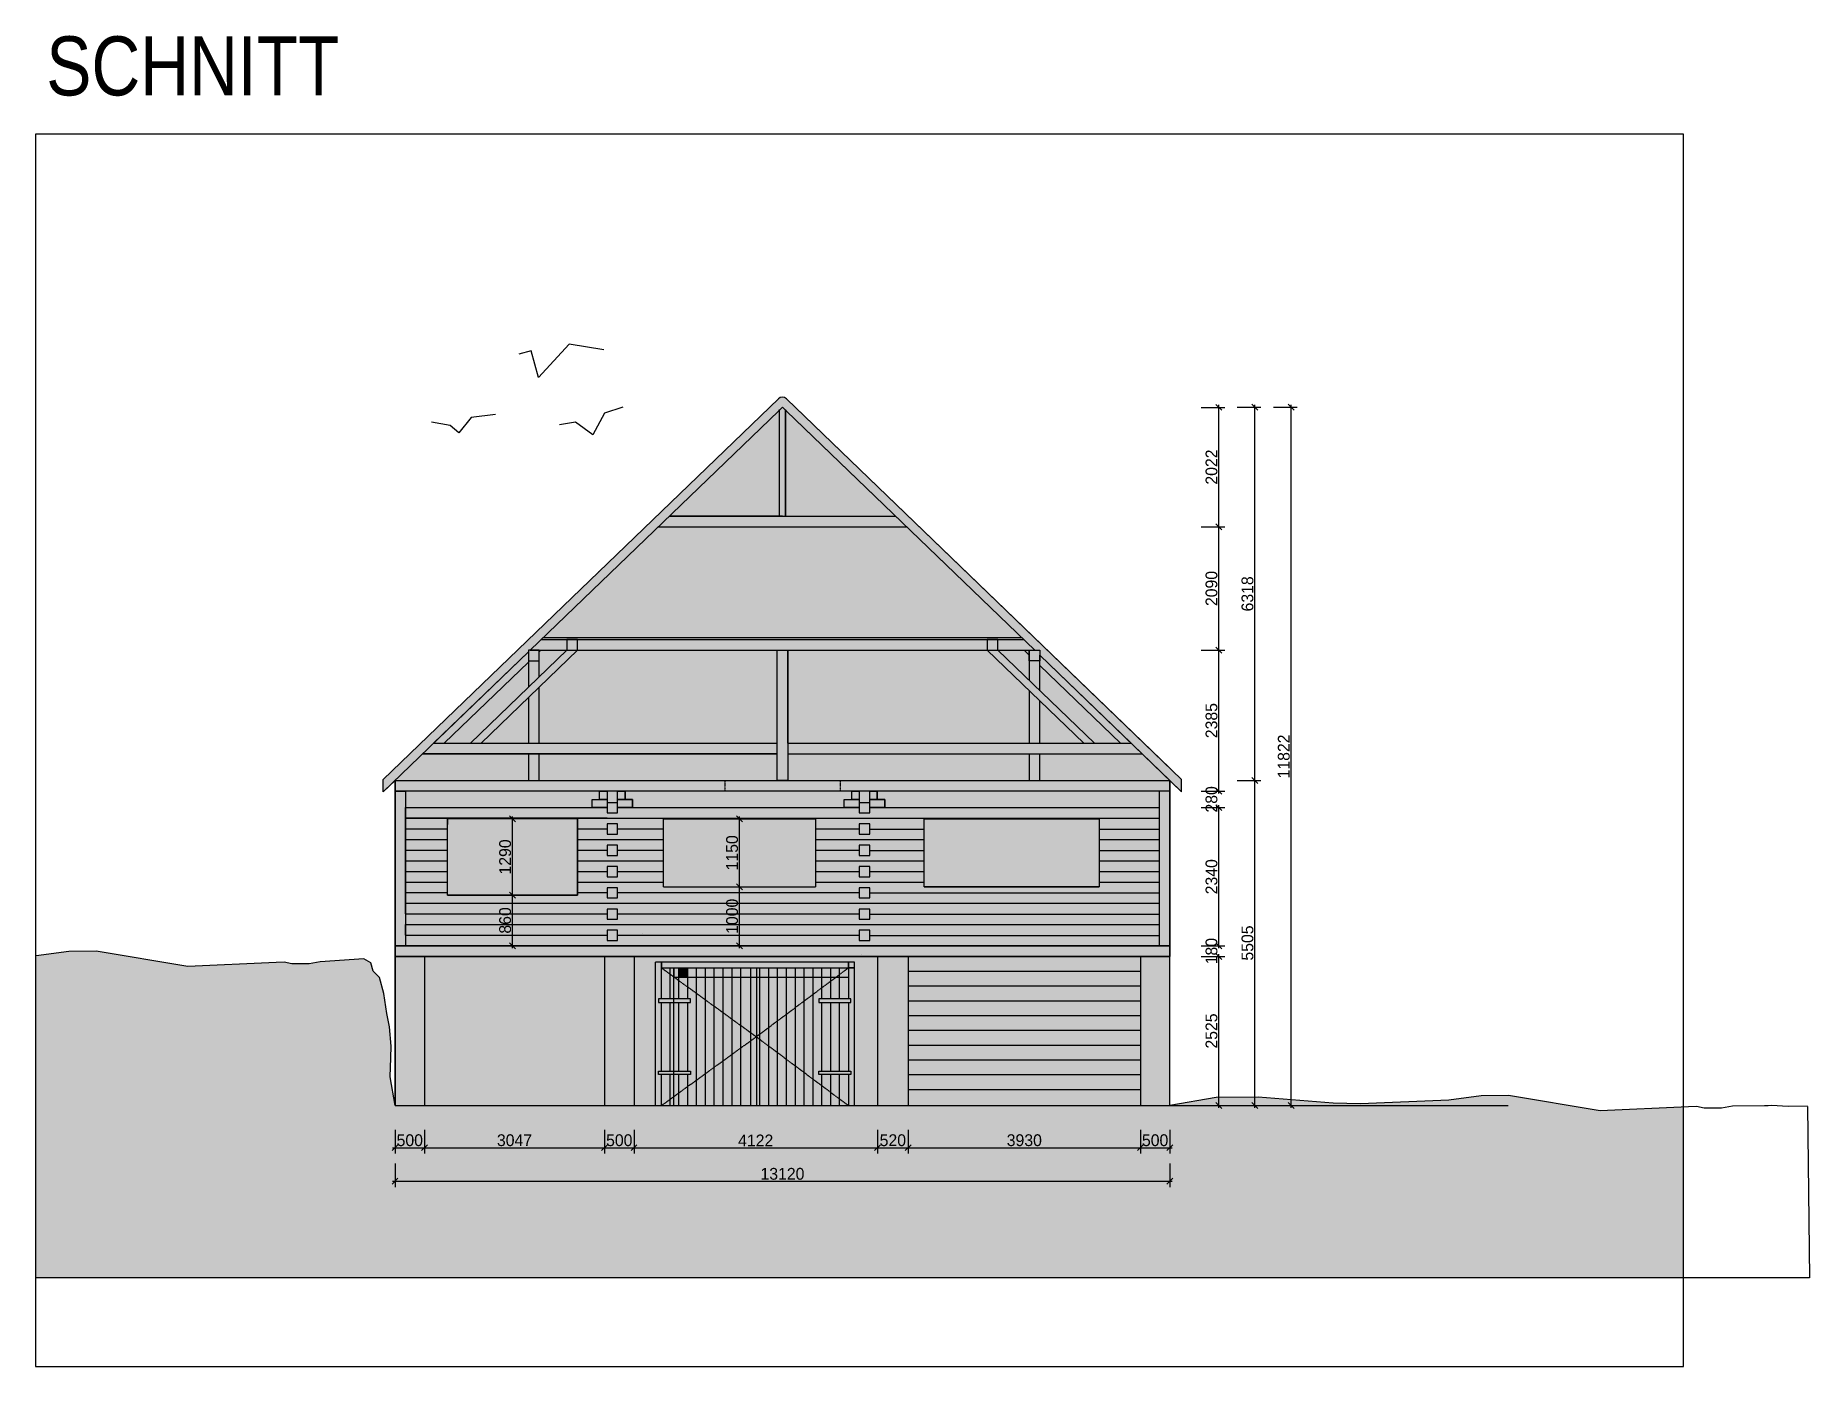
# Model space of a CAD drawing. Header units: metres. Extents: x 2773 to 296211, y -82189 to 61223.
# Drawn here: x 62707 to 92745, y -82189 to -59654 of the extents above; entities that cross this region are included whole.
import ezdxf

# ---------------------------------------------------------------- set-up
doc = ezdxf.new("R2010")
doc.units = ezdxf.units.M
doc.header["$LTSCALE"] = 0.5
doc.header["$PDMODE"] = 3
doc.linetypes.add('ACAD_ISO03W100', pattern=[30, 12, -18])
doc.linetypes.add('DASHED2', pattern=[9.525, 6.35, -3.175])
doc.layers.add('-help', color=4, linetype='Continuous', plot=False)
doc.layers.add('KON_HL', color=4, linetype='Continuous', plot=False)
for name, color, linetype in [('-höhenlinien', 251, 'ACAD_ISO03W100'), ('AM_6', 7, 'Continuous'), ('KON_025', 1, 'Continuous'), ('KON_050', 5, 'Continuous'), ('KON_SCHRAFF', 1, 'Continuous'), ('KON_STRICHLINIE', 1, 'DASHED2'), ('schnitte', 250, 'Continuous')]:
    doc.layers.add(name, color=color, linetype=linetype)
doc.styles.add('Arial Narrow 3 skalliert', font='ARIALN.TTF', dxfattribs={"height": 3})
doc.styles.add('Century_Gothic', font='GOTHIC.TTF')
doc.dimstyles.new('M - 20 - HTL HALLSTATT$0', dxfattribs={"dimscale": 200, "dimtxt": 1.5, "dimasz": 0.5, "dimexe": 0.5, "dimexo": 0.2, "dimgap": 0.1, "dimtad": 1, "dimdec": 1, "dimdsep": 46, "dimtxsty": 'Century_Gothic', "dimblk": 'OBLIQUE', "dimcen": 0, "dimdle": 0.2, "dimclrd": 256, "dimclre": 256, "dimclrt": 256, "dimadec": 1, "dimazin": 0, "dimtfac": 1, "dimtdec": 1, "dimtix": 1, "dimtofl": 0, "dimtmove": 2, "dimatfit": 3, "dimldrblk": 'DOT', "dimfxl": 1.5, "dimfxlon": 1, "dimlwd": -1, "dimlwe": -1, "dimarcsym": 0})

msp = doc.modelspace()

# ---------------------------------------------------------------- texts
at = {"layer": 'AM_6', "insert": (62890.42, -59669.14), "char_height": 1000, "width": 8521.8574, "attachment_point": 1, "style": 'Arial Narrow 3 skalliert'}
msp.add_mtext('SCHNITT', dxfattribs=at)

# ---------------------------------------------------------------- blocks, each defined once
blk = doc.blocks.new('_Oblique')
at = {"color": 0, "linetype": 'ByBlock', "lineweight": -2}
blk.add_line((-0.5, -0.5), (0.5, 0.5), dxfattribs=at)
blk = doc.blocks.new('*D359')
at = {"layer": 'Defpoints', "color": 0, "transparency": 16777216}
for p in [(81640, -75247), (82745, -75247), (81640, -77772)]:
    blk.add_point(p, dxfattribs=at)
at = {"layer": 'KON_SCHRAFF', "transparency": 16777216}
for p, q in [((82445, -75247), (82845, -75247)), ((82745, -77812), (82745, -75207)), ((82445, -77772), (82845, -77772))]:
    blk.add_line(p, q, dxfattribs=at)
at = {"layer": 'KON_SCHRAFF', "transparency": 16777216, "xscale": 100, "yscale": 100, "zscale": 100}
for p, rotation in [((82745, -75247), 90), ((82745, -77772), 270)]:
    blk.add_blockref('_Oblique', p, dxfattribs=dict(at, rotation=rotation))
at = {"layer": 'KON_SCHRAFF', "transparency": 16777216, "insert": (82620, -76509), "char_height": 200, "attachment_point": 5, "rotation": 90, "style": 'Century_Gothic'}
blk.add_mtext('2525', dxfattribs=at)
blk = doc.blocks.new('_Dot')
at = {"color": 0, "linetype": 'ByBlock', "lineweight": -2}
blk.add_line((-0.5, 0), (-1, 0), dxfattribs=at)
at = {"color": 0, "linetype": 'ByBlock', "const_width": 0.5}
blk.add_lwpolyline([(-0.25, 0, 1), (0.25, 0, 1)], format="xyb", close=True, dxfattribs=at)
blk = doc.blocks.new('*D360')
at = {"layer": 'Defpoints', "color": 0, "transparency": 16777216}
for p in [(82140, -75067), (82745, -75067), (81640, -75247)]:
    blk.add_point(p, dxfattribs=at)
at = {"layer": 'KON_SCHRAFF', "transparency": 16777216}
for p, q in [((82445, -75067), (82845, -75067)), ((82445, -75247), (82845, -75247))]:
    blk.add_line(p, q, dxfattribs=at)
at = {"layer": 'KON_SCHRAFF', "transparency": 16777216, "insert": (82620, -75157), "char_height": 200, "attachment_point": 5, "rotation": 90, "style": 'Century_Gothic'}
blk.add_mtext('180', dxfattribs=at)
blk = doc.blocks.new('*D361')
at = {"layer": 'Defpoints', "color": 0, "transparency": 16777216}
for p in [(81960, -72727), (82745, -72727), (82140, -75067)]:
    blk.add_point(p, dxfattribs=at)
at = {"layer": 'KON_SCHRAFF', "transparency": 16777216}
for p, q in [((82745, -75107), (82745, -72687)), ((82445, -72727), (82845, -72727)), ((82445, -75067), (82845, -75067))]:
    blk.add_line(p, q, dxfattribs=at)
at = {"layer": 'KON_SCHRAFF', "transparency": 16777216, "xscale": 100, "yscale": 100, "zscale": 100}
for p, rotation in [((82745, -72727), 90), ((82745, -75067), 270)]:
    blk.add_blockref('_Oblique', p, dxfattribs=dict(at, rotation=rotation))
at = {"layer": 'KON_SCHRAFF', "transparency": 16777216, "insert": (82620, -73897), "char_height": 200, "attachment_point": 5, "rotation": 90, "style": 'Century_Gothic'}
blk.add_mtext('2340', dxfattribs=at)
blk = doc.blocks.new('*D362')
at = {"layer": 'Defpoints', "color": 0, "transparency": 16777216}
for p in [(81960, -72447), (82745, -72447), (81960, -72727)]:
    blk.add_point(p, dxfattribs=at)
at = {"layer": 'KON_SCHRAFF', "transparency": 16777216}
for p, q in [((82445, -72447), (82845, -72447)), ((82445, -72727), (82845, -72727))]:
    blk.add_line(p, q, dxfattribs=at)
at = {"layer": 'KON_SCHRAFF', "transparency": 16777216, "insert": (82620, -72587), "char_height": 200, "attachment_point": 5, "rotation": 90, "style": 'Century_Gothic'}
blk.add_mtext('280', dxfattribs=at)
blk = doc.blocks.new('*D363')
at = {"layer": 'Defpoints', "color": 0, "transparency": 16777216}
for p in [(75491, -70062), (82745, -70062), (81960, -72447)]:
    blk.add_point(p, dxfattribs=at)
at = {"layer": 'KON_SCHRAFF', "transparency": 16777216}
for p, q in [((82445, -70062), (82845, -70062)), ((82745, -72487), (82745, -70022)), ((82445, -72447), (82845, -72447))]:
    blk.add_line(p, q, dxfattribs=at)
at = {"layer": 'KON_SCHRAFF', "transparency": 16777216, "xscale": 100, "yscale": 100, "zscale": 100}
for p, rotation in [((82745, -70062), 90), ((82745, -72447), 270)]:
    blk.add_blockref('_Oblique', p, dxfattribs=dict(at, rotation=rotation))
at = {"layer": 'KON_SCHRAFF', "transparency": 16777216, "insert": (82620, -71254), "char_height": 200, "attachment_point": 5, "rotation": 90, "style": 'Century_Gothic'}
blk.add_mtext('2385', dxfattribs=at)
blk = doc.blocks.new('*D364')
at = {"layer": 'Defpoints', "color": 0, "transparency": 16777216}
for p in [(75580, -67972), (82745, -67972), (75491, -70062)]:
    blk.add_point(p, dxfattribs=at)
at = {"layer": 'KON_SCHRAFF', "transparency": 16777216}
for p, q in [((82445, -67972), (82845, -67972)), ((82745, -70102), (82745, -67932)), ((82445, -70062), (82845, -70062))]:
    blk.add_line(p, q, dxfattribs=at)
at = {"layer": 'KON_SCHRAFF', "transparency": 16777216, "xscale": 100, "yscale": 100, "zscale": 100}
for p, rotation in [((82745, -67972), 90), ((82745, -70062), 270)]:
    blk.add_blockref('_Oblique', p, dxfattribs=dict(at, rotation=rotation))
at = {"layer": 'KON_SCHRAFF', "transparency": 16777216, "insert": (82620, -69017), "char_height": 200, "attachment_point": 5, "rotation": 90, "style": 'Century_Gothic'}
blk.add_mtext('2090', dxfattribs=at)
blk = doc.blocks.new('*D365')
at = {"layer": 'Defpoints', "color": 0, "transparency": 16777216}
for p in [(75580, -65950), (82745, -65950), (75580, -67972)]:
    blk.add_point(p, dxfattribs=at)
at = {"layer": 'KON_SCHRAFF', "transparency": 16777216}
for p, q in [((82445, -65950), (82845, -65950)), ((82745, -68012), (82745, -65910)), ((82445, -67972), (82845, -67972))]:
    blk.add_line(p, q, dxfattribs=at)
at = {"layer": 'KON_SCHRAFF', "transparency": 16777216, "xscale": 100, "yscale": 100, "zscale": 100}
for p, rotation in [((82745, -65950), 90), ((82745, -67972), 270)]:
    blk.add_blockref('_Oblique', p, dxfattribs=dict(at, rotation=rotation))
at = {"layer": 'KON_SCHRAFF', "transparency": 16777216, "insert": (82620, -66961), "char_height": 200, "attachment_point": 5, "rotation": 90, "style": 'Century_Gothic'}
blk.add_mtext('2022', dxfattribs=at)
blk = doc.blocks.new('*D366')
at = {"layer": 'Defpoints', "color": 0, "transparency": 16777216}
for p in [(81915, -72267), (83354, -72267), (81915, -77772)]:
    blk.add_point(p, dxfattribs=at)
at = {"layer": 'KON_SCHRAFF', "transparency": 16777216}
for p, q in [((83054, -72267), (83454, -72267)), ((83354, -77812), (83354, -72227)), ((83054, -77772), (83454, -77772))]:
    blk.add_line(p, q, dxfattribs=at)
at = {"layer": 'KON_SCHRAFF', "transparency": 16777216, "xscale": 100, "yscale": 100, "zscale": 100}
for p, rotation in [((83354, -72267), 90), ((83354, -77772), 270)]:
    blk.add_blockref('_Oblique', p, dxfattribs=dict(at, rotation=rotation))
at = {"layer": 'KON_SCHRAFF', "transparency": 16777216, "insert": (83229, -75019), "char_height": 200, "attachment_point": 5, "rotation": 90, "style": 'Century_Gothic'}
blk.add_mtext('5505', dxfattribs=at)
blk = doc.blocks.new('*D367')
at = {"layer": 'Defpoints', "color": 0, "transparency": 16777216}
for p in [(75355, -65949), (83354, -65949), (81915, -72267)]:
    blk.add_point(p, dxfattribs=at)
at = {"layer": 'KON_SCHRAFF', "transparency": 16777216}
for p, q in [((83054, -65949), (83454, -65949)), ((83354, -72307), (83354, -65909)), ((83054, -72267), (83454, -72267))]:
    blk.add_line(p, q, dxfattribs=at)
at = {"layer": 'KON_SCHRAFF', "transparency": 16777216, "xscale": 100, "yscale": 100, "zscale": 100}
for p, rotation in [((83354, -65949), 90), ((83354, -72267), 270)]:
    blk.add_blockref('_Oblique', p, dxfattribs=dict(at, rotation=rotation))
at = {"layer": 'KON_SCHRAFF', "transparency": 16777216, "insert": (83229, -69108), "char_height": 200, "attachment_point": 5, "rotation": 90, "style": 'Century_Gothic'}
blk.add_mtext('6318', dxfattribs=at)
blk = doc.blocks.new('*D368')
at = {"layer": 'Defpoints', "color": 0, "transparency": 16777216}
for p in [(75355, -65949), (83969, -65949), (81415, -77772)]:
    blk.add_point(p, dxfattribs=at)
at = {"layer": 'KON_SCHRAFF', "transparency": 16777216}
for p, q in [((83669, -65949), (84069, -65949)), ((83969, -77812), (83969, -65909)), ((83669, -77772), (84069, -77772))]:
    blk.add_line(p, q, dxfattribs=at)
at = {"layer": 'KON_SCHRAFF', "transparency": 16777216, "xscale": 100, "yscale": 100, "zscale": 100}
for p, rotation in [((83969, -65949), 90), ((83969, -77772), 270)]:
    blk.add_blockref('_Oblique', p, dxfattribs=dict(at, rotation=rotation))
at = {"layer": 'KON_SCHRAFF', "transparency": 16777216, "insert": (83844, -71861), "char_height": 200, "attachment_point": 5, "rotation": 90, "style": 'Century_Gothic'}
blk.add_mtext('11822', dxfattribs=at)
blk = doc.blocks.new('*D369')
at = {"layer": 'Defpoints', "color": 0, "transparency": 16777216}
for p in [(68795, -77772), (69295, -77772), (69295, -78484)]:
    blk.add_point(p, dxfattribs=at)
at = {"layer": 'KON_SCHRAFF', "transparency": 16777216}
for p, q in [((68795, -78184), (68795, -78584)), ((69295, -78184), (69295, -78584)), ((68755, -78484), (69335, -78484))]:
    blk.add_line(p, q, dxfattribs=at)
at = {"layer": 'KON_SCHRAFF', "transparency": 16777216, "xscale": 100, "yscale": 100, "zscale": 100, "rotation": 180}
blk.add_blockref('_Oblique', (68795, -78484), dxfattribs=at)
at = {"layer": 'KON_SCHRAFF', "transparency": 16777216, "xscale": 100, "yscale": 100, "zscale": 100}
blk.add_blockref('_Oblique', (69295, -78484), dxfattribs=at)
at = {"layer": 'KON_SCHRAFF', "transparency": 16777216, "insert": (69045, -78359), "char_height": 200, "attachment_point": 5, "style": 'Century_Gothic'}
blk.add_mtext('500', dxfattribs=at)
blk = doc.blocks.new('*D370')
at = {"layer": 'Defpoints', "color": 0, "transparency": 16777216}
for p in [(69295, -77772), (72342, -77772), (72342, -78484)]:
    blk.add_point(p, dxfattribs=at)
at = {"layer": 'KON_SCHRAFF', "transparency": 16777216}
for p, q in [((69295, -78184), (69295, -78584)), ((72342, -78184), (72342, -78584)), ((69255, -78484), (72382, -78484))]:
    blk.add_line(p, q, dxfattribs=at)
at = {"layer": 'KON_SCHRAFF', "transparency": 16777216, "xscale": 100, "yscale": 100, "zscale": 100, "rotation": 180}
blk.add_blockref('_Oblique', (69295, -78484), dxfattribs=at)
at = {"layer": 'KON_SCHRAFF', "transparency": 16777216, "xscale": 100, "yscale": 100, "zscale": 100}
blk.add_blockref('_Oblique', (72342, -78484), dxfattribs=at)
at = {"layer": 'KON_SCHRAFF', "transparency": 16777216, "insert": (70818, -78359), "char_height": 200, "attachment_point": 5, "style": 'Century_Gothic'}
blk.add_mtext('3047', dxfattribs=at)
blk = doc.blocks.new('*D371')
at = {"layer": 'Defpoints', "color": 0, "transparency": 16777216}
for p in [(72342, -77772), (72842, -77816), (72842, -78484)]:
    blk.add_point(p, dxfattribs=at)
at = {"layer": 'KON_SCHRAFF', "transparency": 16777216}
for p, q in [((72342, -78184), (72342, -78584)), ((72842, -78184), (72842, -78584)), ((72302, -78484), (72882, -78484))]:
    blk.add_line(p, q, dxfattribs=at)
at = {"layer": 'KON_SCHRAFF', "transparency": 16777216, "xscale": 100, "yscale": 100, "zscale": 100, "rotation": 180}
blk.add_blockref('_Oblique', (72342, -78484), dxfattribs=at)
at = {"layer": 'KON_SCHRAFF', "transparency": 16777216, "xscale": 100, "yscale": 100, "zscale": 100}
blk.add_blockref('_Oblique', (72842, -78484), dxfattribs=at)
at = {"layer": 'KON_SCHRAFF', "transparency": 16777216, "insert": (72592, -78359), "char_height": 200, "attachment_point": 5, "style": 'Century_Gothic'}
blk.add_mtext('500', dxfattribs=at)
blk = doc.blocks.new('*D372')
at = {"layer": 'Defpoints', "color": 0, "transparency": 16777216}
for p in [(76963, -77772), (72842, -77816), (76963, -78484)]:
    blk.add_point(p, dxfattribs=at)
at = {"layer": 'KON_SCHRAFF', "transparency": 16777216}
for p, q in [((72842, -78184), (72842, -78584)), ((76963, -78184), (76963, -78584)), ((72802, -78484), (77003, -78484))]:
    blk.add_line(p, q, dxfattribs=at)
at = {"layer": 'KON_SCHRAFF', "transparency": 16777216, "xscale": 100, "yscale": 100, "zscale": 100, "rotation": 180}
blk.add_blockref('_Oblique', (72842, -78484), dxfattribs=at)
at = {"layer": 'KON_SCHRAFF', "transparency": 16777216, "xscale": 100, "yscale": 100, "zscale": 100}
blk.add_blockref('_Oblique', (76963, -78484), dxfattribs=at)
at = {"layer": 'KON_SCHRAFF', "transparency": 16777216, "insert": (74902, -78362), "char_height": 200, "attachment_point": 5, "style": 'Century_Gothic'}
blk.add_mtext('4122', dxfattribs=at)
blk = doc.blocks.new('*D373')
at = {"layer": 'Defpoints', "color": 0, "transparency": 16777216}
for p in [(76963, -77772), (77485, -77772), (77485, -78484)]:
    blk.add_point(p, dxfattribs=at)
at = {"layer": 'KON_SCHRAFF', "transparency": 16777216}
for p, q in [((76963, -78184), (76963, -78584)), ((77485, -78184), (77485, -78584)), ((76923, -78484), (77525, -78484))]:
    blk.add_line(p, q, dxfattribs=at)
at = {"layer": 'KON_SCHRAFF', "transparency": 16777216, "xscale": 100, "yscale": 100, "zscale": 100, "rotation": 180}
blk.add_blockref('_Oblique', (76963, -78484), dxfattribs=at)
at = {"layer": 'KON_SCHRAFF', "transparency": 16777216, "xscale": 100, "yscale": 100, "zscale": 100}
blk.add_blockref('_Oblique', (77485, -78484), dxfattribs=at)
at = {"layer": 'KON_SCHRAFF', "transparency": 16777216, "insert": (77224, -78359), "char_height": 200, "attachment_point": 5, "style": 'Century_Gothic'}
blk.add_mtext('520', dxfattribs=at)
blk = doc.blocks.new('*D374')
at = {"layer": 'Defpoints', "color": 0, "transparency": 16777216}
for p in [(77485, -77772), (81415, -77772), (81415, -78484)]:
    blk.add_point(p, dxfattribs=at)
at = {"layer": 'KON_SCHRAFF', "transparency": 16777216}
for p, q in [((77485, -78184), (77485, -78584)), ((81415, -78184), (81415, -78584)), ((77445, -78484), (81455, -78484))]:
    blk.add_line(p, q, dxfattribs=at)
at = {"layer": 'KON_SCHRAFF', "transparency": 16777216, "xscale": 100, "yscale": 100, "zscale": 100, "rotation": 180}
blk.add_blockref('_Oblique', (77485, -78484), dxfattribs=at)
at = {"layer": 'KON_SCHRAFF', "transparency": 16777216, "xscale": 100, "yscale": 100, "zscale": 100}
blk.add_blockref('_Oblique', (81415, -78484), dxfattribs=at)
at = {"layer": 'KON_SCHRAFF', "transparency": 16777216, "insert": (79450, -78359), "char_height": 200, "attachment_point": 5, "style": 'Century_Gothic'}
blk.add_mtext('3930', dxfattribs=at)
blk = doc.blocks.new('*D375')
at = {"layer": 'Defpoints', "color": 0, "transparency": 16777216}
for p in [(81415, -77772), (81915, -77772), (81915, -78484)]:
    blk.add_point(p, dxfattribs=at)
at = {"layer": 'KON_SCHRAFF', "transparency": 16777216}
for p, q in [((81415, -78184), (81415, -78584)), ((81915, -78184), (81915, -78584)), ((81375, -78484), (81955, -78484))]:
    blk.add_line(p, q, dxfattribs=at)
at = {"layer": 'KON_SCHRAFF', "transparency": 16777216, "xscale": 100, "yscale": 100, "zscale": 100, "rotation": 180}
blk.add_blockref('_Oblique', (81415, -78484), dxfattribs=at)
at = {"layer": 'KON_SCHRAFF', "transparency": 16777216, "xscale": 100, "yscale": 100, "zscale": 100}
blk.add_blockref('_Oblique', (81915, -78484), dxfattribs=at)
at = {"layer": 'KON_SCHRAFF', "transparency": 16777216, "insert": (81665, -78359), "char_height": 200, "attachment_point": 5, "style": 'Century_Gothic'}
blk.add_mtext('500', dxfattribs=at)
blk = doc.blocks.new('*D376')
at = {"layer": 'Defpoints', "color": 0, "transparency": 16777216}
for p in [(68795, -77772), (81915, -77772), (81915, -79053)]:
    blk.add_point(p, dxfattribs=at)
at = {"layer": 'KON_SCHRAFF', "transparency": 16777216}
for p, q in [((68795, -78753), (68795, -79153)), ((81915, -78753), (81915, -79153)), ((68755, -79053), (81955, -79053))]:
    blk.add_line(p, q, dxfattribs=at)
at = {"layer": 'KON_SCHRAFF', "transparency": 16777216, "xscale": 100, "yscale": 100, "zscale": 100, "rotation": 180}
blk.add_blockref('_Oblique', (68795, -79053), dxfattribs=at)
at = {"layer": 'KON_SCHRAFF', "transparency": 16777216, "xscale": 100, "yscale": 100, "zscale": 100}
blk.add_blockref('_Oblique', (81915, -79053), dxfattribs=at)
at = {"layer": 'KON_SCHRAFF', "transparency": 16777216, "insert": (75355, -78928), "char_height": 200, "attachment_point": 5, "style": 'Century_Gothic'}
blk.add_mtext('13120', dxfattribs=at)
blk = doc.blocks.new('*D377')
at = {"layer": 'Defpoints', "color": 0, "transparency": 16777216}
for p in [(69712, -74207), (70785, -74207), (69712, -75067)]:
    blk.add_point(p, dxfattribs=at)
at = {"layer": 'KON_SCHRAFF', "transparency": 16777216}
for p, q in [((70785, -75107), (70785, -74167)), ((70485, -74207), (70885, -74207)), ((70485, -75067), (70885, -75067))]:
    blk.add_line(p, q, dxfattribs=at)
at = {"layer": 'KON_SCHRAFF', "transparency": 16777216, "xscale": 100, "yscale": 100, "zscale": 100}
for p, rotation in [((70785, -74207), 90), ((70785, -75067), 270)]:
    blk.add_blockref('_Oblique', p, dxfattribs=dict(at, rotation=rotation))
at = {"layer": 'KON_SCHRAFF', "transparency": 16777216, "insert": (70660, -74637), "char_height": 200, "attachment_point": 5, "rotation": 90, "style": 'Century_Gothic'}
blk.add_mtext('860', dxfattribs=at)
blk = doc.blocks.new('*D378')
at = {"layer": 'Defpoints', "color": 0, "transparency": 16777216}
for p in [(70785, -72917), (71885, -72917), (69712, -74207)]:
    blk.add_point(p, dxfattribs=at)
at = {"layer": 'KON_SCHRAFF', "transparency": 16777216}
for p, q in [((71085, -72917), (70685, -72917)), ((70785, -74247), (70785, -72877)), ((70485, -74207), (70885, -74207))]:
    blk.add_line(p, q, dxfattribs=at)
at = {"layer": 'KON_SCHRAFF', "transparency": 16777216, "xscale": 100, "yscale": 100, "zscale": 100}
for p, rotation in [((70785, -72917), 90), ((70785, -74207), 270)]:
    blk.add_blockref('_Oblique', p, dxfattribs=dict(at, rotation=rotation))
at = {"layer": 'KON_SCHRAFF', "transparency": 16777216, "insert": (70660, -73562), "char_height": 200, "attachment_point": 5, "rotation": 90, "style": 'Century_Gothic'}
blk.add_mtext('1290', dxfattribs=at)
blk = doc.blocks.new('*D380')
at = {"layer": 'Defpoints', "color": 0, "transparency": 16777216}
for p in [(73342, -74067), (74628, -74067), (72842, -75067)]:
    blk.add_point(p, dxfattribs=at)
at = {"layer": 'KON_SCHRAFF', "transparency": 16777216}
for p, q in [((74328, -74067), (74728, -74067)), ((74628, -75107), (74628, -74027)), ((74328, -75067), (74728, -75067))]:
    blk.add_line(p, q, dxfattribs=at)
at = {"layer": 'KON_SCHRAFF', "transparency": 16777216, "xscale": 100, "yscale": 100, "zscale": 100}
for p, rotation in [((74628, -74067), 90), ((74628, -75067), 270)]:
    blk.add_blockref('_Oblique', p, dxfattribs=dict(at, rotation=rotation))
at = {"layer": 'KON_SCHRAFF', "transparency": 16777216, "insert": (74503, -74567), "char_height": 200, "attachment_point": 5, "rotation": 90, "style": 'Century_Gothic'}
blk.add_mtext('1000', dxfattribs=at)
blk = doc.blocks.new('*D381')
at = {"layer": 'Defpoints', "color": 0, "transparency": 16777216}
for p in [(74628, -72917), (75915, -72917), (73342, -74067)]:
    blk.add_point(p, dxfattribs=at)
at = {"layer": 'KON_SCHRAFF', "transparency": 16777216}
for p, q in [((74928, -72917), (74528, -72917)), ((74628, -74107), (74628, -72877)), ((74328, -74067), (74728, -74067))]:
    blk.add_line(p, q, dxfattribs=at)
at = {"layer": 'KON_SCHRAFF', "transparency": 16777216, "xscale": 100, "yscale": 100, "zscale": 100}
for p, rotation in [((74628, -72917), 90), ((74628, -74067), 270)]:
    blk.add_blockref('_Oblique', p, dxfattribs=dict(at, rotation=rotation))
at = {"layer": 'KON_SCHRAFF', "transparency": 16777216, "insert": (74503, -73492), "char_height": 200, "attachment_point": 5, "rotation": 90, "style": 'Century_Gothic'}
blk.add_mtext('1150', dxfattribs=at)

# ---------------------------------------------------------------- dimensions: what is measured, and where the dimension line sits
at = {"layer": 'KON_SCHRAFF'}
for base, p1, p2, text, picture, middle in [((83354.46, -65949.19), (81914.71, -72266.65), (75355, -65949.19), '6318', '*D367', (83229.42, -69107.92)), ((83969.22, -65949.19), (81414.71, -77771.93), (75355, -65949.19), '11822', '*D368', (83844.19, -71860.56)), ((82745.04, -70061.81), (81959.52, -72446.65), (75491.12, -70061.81), '2385', '*D363', (82620.01, -71254.23)), ((83354.46, -72266.65), (81914.71, -77771.93), (81914.71, -72266.65), '5505', '*D366', (83229.42, -75019.29)), ((82745.04, -75246.65), (81639.52, -77771.93), (81639.52, -75246.65), '2525', '*D359', (82620.01, -76509.29))]:
    dim = msp.add_linear_dim(base=base, p1=p1, p2=p2, angle=90, text=text, dimstyle='M - 20 - HTL HALLSTATT$0', override={"dimtxt": 1}, dxfattribs=at)
    dim.commit()
    dim.dimension.update_dxf_attribs({"geometry": picture, "text_midpoint": middle})
for base, p1, p2, picture, middle in [((82745.04, -65949.81), (75579.52, -67971.81), (75579.82, -65949.81), '*D365', (82620.01, -66960.81)), ((82745.04, -67971.81), (75491.12, -70061.81), (75579.52, -67971.81), '*D364', (82620.01, -69016.81)), ((82745.04, -72446.65), (81959.52, -72726.65), (81959.52, -72446.65), '*D362', (82620.01, -72586.65)), ((82745.04, -72726.65), (82139.52, -75066.65), (81959.52, -72726.65), '*D361', (82620.01, -73896.65)), ((70784.71, -72916.65), (69711.92, -74206.65), (71884.71, -72916.65), '*D378', (70659.68, -73561.65)), ((74628.21, -72916.65), (73341.71, -74066.65), (75914.71, -72916.65), '*D381', (74503.18, -73491.65)), ((70784.71, -74206.65), (69711.92, -75066.65), (69711.92, -74206.65), '*D377', (70659.68, -74636.65)), ((74628.21, -74066.65), (72841.71, -75066.65), (73341.71, -74066.65), '*D380', (74503.18, -74566.65)), ((82745.04, -75066.65), (81639.52, -75246.65), (82139.52, -75066.65), '*D360', (82620.01, -75156.65))]:
    dim = msp.add_linear_dim(base=base, p1=p1, p2=p2, angle=90, dimstyle='M - 20 - HTL HALLSTATT$0', override={"dimtxt": 1}, dxfattribs=at)
    dim.commit()
    dim.dimension.update_dxf_attribs({"geometry": picture, "text_midpoint": middle})
for base, p1, p2, picture, middle in [((69294.71, -78484.12), (68794.71, -77771.93), (69294.71, -77771.93), '*D369', (69044.71, -78359.09)), ((81914.71, -79053.03), (68794.71, -77771.93), (81914.71, -77771.93), '*D376', (75354.71, -78928)), ((72341.71, -78484.12), (69294.71, -77771.93), (72341.71, -77771.93), '*D370', (70818.21, -78359.09)), ((72841.71, -78484.12), (72341.71, -77771.93), (72841.71, -77815.61), '*D371', (72591.71, -78359.09)), ((81414.71, -78484.12), (77484.71, -77771.93), (81414.71, -77771.93), '*D374', (79449.71, -78359.09)), ((81914.71, -78484.12), (81414.71, -77771.93), (81914.71, -77771.93), '*D375', (81664.71, -78359.09))]:
    dim = msp.add_linear_dim(base=base, p1=p1, p2=p2, dimstyle='M - 20 - HTL HALLSTATT$0', override={"dimtxt": 1}, dxfattribs=at)
    dim.commit()
    dim.dimension.update_dxf_attribs({"geometry": picture, "text_midpoint": middle})
for base, p1, p2, text, picture, middle in [((76963.26, -78484.12), (72841.71, -77815.61), (76963.26, -77771.93), '4122', '*D372', (74902.49, -78361.6)), ((77484.71, -78484.12), (76963.26, -77771.93), (77484.71, -77771.93), '520', '*D373', (77223.99, -78359.09))]:
    dim = msp.add_linear_dim(base=base, p1=p1, p2=p2, text=text, dimstyle='M - 20 - HTL HALLSTATT$0', override={"dimtxt": 1}, dxfattribs=at)
    dim.commit()
    dim.dimension.update_dxf_attribs({"geometry": picture, "text_midpoint": middle})

# ---------------------------------------------------------------- hatches: boundary and pattern name
at = {"layer": '-höhenlinien', "ltscale": 0.01, "true_color": 0xe8e8e8, "transparency": 33554536}
h = msp.add_hatch(color=254, dxfattribs=at)
h.dxf.hatch_style = 1
h.set_gradient(color1=(188, 182, 179), rotation=270)
h.paths.add_polyline_path([(90609.01, -80685.61), (90609.01, -77795.1), (89198.49, -77862.73), (87647.99, -77602.37), (87185.21, -77608.93), (86635.59, -77678.94), (85142.76, -77740.13), (84681.53, -77729.01), (83407.23, -77628.3), (82700.25, -77637.1), (81914.71, -77771.93), (68794.71, -77771.93), (68712.34, -77286.91), (68723.63, -76960.36), (68727.57, -76763.77), (68699.74, -76437.18), (68654.62, -76211.49), (68604.85, -75875.88), (68531.69, -75602.85), (68423.26, -75494.42), (68386.48, -75357.13), (68265.38, -75287.22), (67529.56, -75336.16), (67341.43, -75369.59), (67145.89, -75372.02), (67045.05, -75373.28), (66918.42, -75345.05), (66780.75, -75346.77), (65284.51, -75418.51), (63734.01, -75158.15), (63271.24, -75164.71), (62707.36, -75236.53), (62707.36, -80685.61)])
at = {"layer": 'KON_025', "true_color": 0x636466, "transparency": 33554472}
h = msp.add_hatch(color=251, dxfattribs=at)
h.dxf.hatch_style = 1
h.paths.add_polyline_path([(69275.03, -72726.65), (68974.71, -72726.65), (68974.71, -75066.65), (69275.03, -75066.65)])
h = msp.add_hatch(color=251, dxfattribs=at)
h.dxf.hatch_style = 1
h.paths.add_polyline_path([(69593.54, -75246.65), (69293.22, -75246.65), (69293.22, -77771.93), (69593.54, -77771.93)])
h = msp.add_hatch(color=251, dxfattribs=at)
h.dxf.hatch_style = 1
h.paths.add_polyline_path([(72341.71, -75246.65), (69592.43, -75246.65), (69592.43, -75383.28), (72341.71, -75383.28)])
h = msp.add_hatch(color=251, dxfattribs=at)
h.dxf.hatch_style = 1
h.paths.add_polyline_path([(73140.54, -75246.65), (72840.22, -75246.65), (72840.22, -77771.93), (73140.54, -77771.93)])
h = msp.add_hatch(color=251, dxfattribs=at)
h.dxf.hatch_style = 1
h.paths.add_polyline_path([(76963.26, -75246.65), (73139.43, -75246.65), (73139.43, -75383.28), (76963.26, -75383.28)])
h = msp.add_hatch(color=251, dxfattribs=at)
h.dxf.hatch_style = 1
h.paths.add_polyline_path([(77783.54, -75246.65), (77483.22, -75246.65), (77483.22, -77771.93), (77783.54, -77771.93)])
h = msp.add_hatch(color=251, dxfattribs=at)
h.dxf.hatch_style = 1
h.paths.add_polyline_path([(81414.71, -75246.65), (77782.43, -75246.65), (77782.43, -75383.28), (81414.71, -75383.28)])
at = {"layer": 'KON_025', "true_color": 0x736c68, "transparency": 33554544}
h = msp.add_hatch(color=251, dxfattribs=at)
h.dxf.hatch_style = 1
h.paths.add_polyline_path([(73799.82, -76024.33), (73799.82, -75966.07), (73257.09, -75966.07), (73257.09, -76024.33)])
h.paths.add_polyline_path([(73257.09, -77247.79), (73799.82, -77247.79), (73799.82, -77189.54), (73257.09, -77189.54)])
h.paths.add_polyline_path([(75972.09, -77247.79), (76514.82, -77247.79), (76514.82, -77189.54), (75972.09, -77189.54)])
h.paths.add_polyline_path([(76514.82, -76024.33), (76514.82, -75966.07), (75972.09, -75966.07), (75972.09, -76024.33)])
at = {"layer": 'KON_SCHRAFF', "true_color": 0xc5b7aa, "transparency": 33554687}
h = msp.add_hatch(color=9, dxfattribs=at)
h.dxf.hatch_style = 1
h.paths.add_polyline_path([(75570.33, -65947.22), (75424.38, -65806.06, 0.40332803), (75285.62, -65806.06), (72384.71, -68600.59), (72384.71, -68808.3), (75285.62, -66013.77, -0.0608622), (75305, -65999.19), (75355, -65949.19), (75405, -65999.19, -0.06086044), (75424.38, -66013.77), (79626.14, -70061.81), (79714.71, -70061.81), (79714.71, -70147.14), (81260.78, -71636.65), (81734.71, -72093.22), (81734.71, -71885.53)])
h.paths.add_polyline_path([(72384.71, -68808.3), (72384.71, -68600.59), (68974.71, -71885.53), (68974.71, -72093.25), (71054.71, -70089.53), (71054.71, -70061.81), (71083.48, -70061.81)])
h.paths.add_polyline_path([(68974.71, -72093.25), (68974.71, -71885.53), (68794.71, -72058.93), (68794.71, -72266.65)])
h.paths.add_polyline_path([(68794.71, -72058.93), (68597.1, -72249.3), (68597.1, -72457.01), (68794.71, -72266.65)])
h.paths.add_polyline_path([(81914.71, -72058.93), (81734.71, -71885.53), (81734.71, -72093.23), (81914.71, -72266.65)])
h.paths.add_polyline_path([(82112.32, -72249.3), (81914.71, -72058.93), (81914.71, -72266.65), (82112.32, -72457.01)])
at = {"layer": 'KON_SCHRAFF', "true_color": 0xc5b7aa, "transparency": 33554457}
h = msp.add_hatch(color=9, dxfattribs=at)
h.dxf.hatch_style = 1
h.paths.add_polyline_path([(75355, -65949.19), (68794.71, -72266.65), (68794.71, -77771.93), (81914.71, -77771.93), (81914.71, -72266.65)])
at = {"layer": 'KON_SCHRAFF', "true_color": 0xb5a392, "transparency": 33554480}
h = msp.add_hatch(color=253, dxfattribs=at)
h.dxf.hatch_style = 1
h.paths.add_polyline_path([(77268.55, -67790.88), (73440.87, -67790.88), (73254.01, -67970.88), (77455.4, -67970.88)], flags=17)
h.paths.add_polyline_path([(75405, -65999.19), (75355, -65949.19), (75305, -65999.19), (75305, -67790.88), (75405, -67790.88)], flags=17)
h.paths.add_polyline_path([(78822.8, -69881.81), (71886.61, -69881.81), (71886.61, -70061.81), (78822.8, -70061.81)], flags=17)
h.paths.add_polyline_path([(75446.31, -70061.81), (75266.31, -70061.81), (75266.31, -71636.65), (75266.31, -72266.65), (75448.23, -72266.65), (75448.23, -71636.65), (75446.31, -71636.65)], flags=17)
h.paths.add_polyline_path([(71706.61, -69881.81), (71270.33, -69881.81), (71083.48, -70061.81), (71234.71, -70061.81), (71706.61, -70061.81)], flags=17)
h.paths.add_polyline_path([(71886.61, -70061.81), (71706.61, -70061.81), (70071.97, -71636.65), (70251.97, -71636.65)], flags=17)
h.paths.add_polyline_path([(79401.77, -69845.86), (71307.65, -69845.86), (71270.33, -69881.81), (71706.61, -69881.81), (71886.61, -69881.81), (78822.8, -69881.81), (79439.08, -69881.81)], flags=17)
h = msp.add_hatch(color=253, dxfattribs=at)
h.dxf.hatch_style = 1
h.paths.add_polyline_path([(79439.08, -69881.81), (79002.8, -69881.81), (79002.8, -70061.81), (79625.94, -70061.81)])
h.paths.add_polyline_path([(79714.71, -70147.33), (79714.71, -70241.81), (79714.71, -70320.55), (81080.78, -71636.65), (81260.72, -71636.65)])
h.paths.add_polyline_path([(79534.71, -70061.81), (79446.14, -70061.81), (79534.71, -70147.14)], flags=17)
h.paths.add_polyline_path([(79714.71, -70241.81), (79534.71, -70241.81), (79534.71, -70574.26), (79714.71, -70747.67)], flags=17)
h.paths.add_polyline_path([(79002.8, -70061.81), (78822.8, -70061.81), (80457.44, -71636.65), (80637.44, -71636.65)])
h.paths.add_polyline_path([(79714.71, -70921.09), (79534.71, -70747.67), (79534.71, -71636.65), (79714.71, -71636.65)], flags=17)
h.paths.add_polyline_path([(79534.71, -71636.65), (75448.23, -71636.65), (75448.23, -71816.65), (79534.71, -71816.65)])
h.paths.add_polyline_path([(79714.71, -71636.65), (79534.71, -71636.65), (79534.71, -71816.65), (79714.71, -71816.65)])
h.paths.add_polyline_path([(81260.72, -71636.65), (81080.78, -71636.65), (79714.71, -71636.65), (79714.71, -71816.65), (81447.58, -71816.65)])
h.paths.add_polyline_path([(79714.71, -71816.65), (79534.71, -71816.65), (79534.71, -72266.65), (79714.71, -72266.65)])
h.paths.add_polyline_path([(75266.31, -71636.65), (71234.71, -71636.65), (71234.71, -71816.65), (75266.31, -71816.65)])
h.paths.add_polyline_path([(71234.71, -71816.65), (71054.71, -71816.65), (71054.71, -72266.65), (71234.71, -72266.65)])
h.paths.add_polyline_path([(71054.71, -71636.65), (69448.69, -71636.65), (69261.84, -71816.65), (71054.71, -71816.65)])
h.paths.add_polyline_path([(71234.71, -71636.65), (71054.71, -71636.65), (71054.71, -71816.65), (71234.71, -71816.65)])
h.paths.add_polyline_path([(71234.71, -70241.81), (71054.71, -70241.81), (71054.71, -70689.87), (71234.71, -70516.45)])
h.paths.add_polyline_path([(71234.71, -70689.87), (71054.71, -70863.28), (71054.71, -71636.65), (71234.71, -71636.65)])
h.paths.add_polyline_path([(71263.48, -70061.81), (71234.71, -70061.81), (71234.71, -70089.53)])
h.paths.add_polyline_path([(71054.71, -70089.53), (69448.84, -71636.65), (69628.84, -71636.65), (71054.71, -70262.94), (71054.71, -70241.81)])
at = {"layer": 'KON_SCHRAFF', "true_color": 0xc5b7aa, "transparency": 33554687}
h = msp.add_hatch(color=9, dxfattribs=at)
h.dxf.hatch_style = 1
h.paths.add_polyline_path([(71886.61, -69881.81), (71706.61, -69881.81), (71706.61, -70061.81), (71886.61, -70061.81)])
h.paths.add_polyline_path([(71234.71, -70061.81), (71054.71, -70061.81), (71054.71, -70241.81), (71234.71, -70241.81)])
h.paths.add_polyline_path([(79002.8, -69881.81), (78822.8, -69881.81), (78822.8, -70061.81), (79002.8, -70061.81)])
h.paths.add_polyline_path([(79714.71, -70061.81), (79534.71, -70061.81), (79534.71, -70241.81), (79714.71, -70241.81)])
h = msp.add_hatch(color=9, dxfattribs=at)
h.dxf.hatch_style = 1
h.paths.add_polyline_path([(81914.71, -72266.65), (76331.42, -72266.65), (76331.42, -72446.65), (81914.71, -72446.65)])
h.paths.add_polyline_path([(76331.42, -72266.65), (74378, -72266.65), (74378, -72446.65), (76331.42, -72446.65)])
h.paths.add_polyline_path([(74378, -72266.65), (68794.71, -72266.65), (68794.71, -72446.65), (74378, -72446.65)])
h = msp.add_hatch(color=9, dxfattribs=at)
h.dxf.hatch_style = 1
h.paths.add_polyline_path([(81914.71, -72446.65), (81734.71, -72446.65), (81734.71, -75066.65), (81914.71, -75066.65)])
h.paths.add_polyline_path([(68974.71, -72446.65), (68794.71, -72446.65), (68794.71, -75066.65), (68974.71, -75066.65)])
at = {"layer": 'KON_SCHRAFF', "true_color": 0xc5b7aa, "transparency": 33554607}
h = msp.add_hatch(color=9, dxfattribs=at)
h.dxf.hatch_style = 1
h.paths.add_polyline_path([(72564.71, -72643.66), (72384.71, -72643.66), (72384.71, -72816.65), (72564.71, -72816.65)])
h.paths.add_polyline_path([(72564.71, -73003.66), (72384.71, -73003.66), (72384.71, -73176.65), (72564.71, -73176.65)])
h.paths.add_polyline_path([(72564.71, -73363.66), (72384.71, -73363.66), (72384.71, -73536.65), (72564.71, -73536.65)])
h.paths.add_polyline_path([(72564.71, -73723.66), (72384.71, -73723.66), (72384.71, -73896.65), (72564.71, -73896.65)])
h.paths.add_polyline_path([(72564.71, -74083.66), (72384.71, -74083.66), (72384.71, -74256.65), (72564.71, -74256.65)])
h.paths.add_polyline_path([(72564.71, -74443.66), (72384.71, -74443.66), (72384.71, -74616.65), (72564.71, -74616.65)])
h.paths.add_polyline_path([(72564.71, -74803.66), (72384.71, -74803.66), (72384.71, -74976.65), (72564.71, -74976.65)])
h.paths.add_polyline_path([(76834.71, -74803.66), (76654.71, -74803.66), (76654.71, -74976.65), (76834.71, -74976.65)])
h.paths.add_polyline_path([(76834.71, -74443.66), (76654.71, -74443.66), (76654.71, -74616.65), (76834.71, -74616.65)])
h.paths.add_polyline_path([(76834.71, -74083.66), (76654.71, -74083.66), (76654.71, -74256.65), (76834.71, -74256.65)])
h.paths.add_polyline_path([(76834.71, -73723.66), (76654.71, -73723.66), (76654.71, -73896.65), (76834.71, -73896.65)])
h.paths.add_polyline_path([(76834.71, -73363.66), (76654.71, -73363.66), (76654.71, -73536.65), (76834.71, -73536.65)])
h.paths.add_polyline_path([(76834.71, -73003.66), (76654.71, -73003.66), (76654.71, -73176.65), (76834.71, -73176.65)])
h.paths.add_polyline_path([(76834.71, -72643.66), (76654.71, -72643.66), (76654.71, -72816.65), (76834.71, -72816.65)])
h.paths.add_polyline_path([(76654.71, -72643.66), (76654.71, -72586.65), (76402.15, -72586.65), (76402.15, -72726.65), (76654.71, -72726.65)])
h.paths.add_polyline_path([(76654.71, -72446.65), (76528.43, -72446.65), (76528.43, -72586.65), (76654.71, -72586.65)])
h.paths.add_polyline_path([(77087.27, -72586.65), (76834.71, -72586.65), (76834.71, -72726.65), (77087.27, -72726.65)])
h.paths.add_polyline_path([(76960.99, -72446.65), (76834.71, -72446.65), (76834.71, -72586.65), (76960.99, -72586.65)])
h.paths.add_polyline_path([(76834.71, -72446.65), (76654.71, -72446.65), (76654.71, -72586.65), (76654.71, -72643.66), (76834.71, -72643.66), (76834.71, -72586.65)])
h.paths.add_polyline_path([(72384.71, -72643.66), (72384.71, -72586.65), (72258.43, -72586.65), (72132.15, -72586.65), (72132.15, -72726.65), (72384.71, -72726.65)])
h.paths.add_polyline_path([(72384.71, -72446.65), (72258.43, -72446.65), (72258.43, -72586.65), (72384.71, -72586.65)])
h.paths.add_polyline_path([(72564.71, -72446.65), (72384.71, -72446.65), (72384.71, -72586.65), (72384.71, -72643.66), (72564.71, -72643.66), (72564.71, -72586.65)])
h.paths.add_polyline_path([(72690.99, -72446.65), (72564.71, -72446.65), (72564.71, -72586.65), (72690.99, -72586.65)])
h.paths.add_polyline_path([(72817.27, -72586.65), (72564.71, -72586.65), (72564.71, -72726.65), (72817.27, -72726.65)])
at = {"layer": 'KON_SCHRAFF', "true_color": 0xa48f7a, "transparency": 33554490}
h = msp.add_hatch(color=252, dxfattribs=at)
h.dxf.hatch_style = 1
h.paths.add_polyline_path([(81734.71, -74890.15), (76834.71, -74890.15), (76834.71, -74976.65), (76654.71, -74976.65), (76654.71, -74886.65), (72564.71, -74886.65), (72564.71, -74976.65), (72384.71, -74976.65), (72384.71, -74886.65), (68974.71, -74886.65), (68974.71, -75066.65), (81734.71, -75066.65)])
h.paths.add_polyline_path([(81734.71, -74530.15), (76834.71, -74530.15), (76834.71, -74616.65), (76654.71, -74616.65), (76654.71, -74526.65), (72564.71, -74526.65), (72564.71, -74616.65), (72384.71, -74616.65), (72384.71, -74526.65), (68974.71, -74526.65), (68974.71, -74706.65), (72384.71, -74706.65), (81734.71, -74706.65)])
h.paths.add_polyline_path([(81734.71, -73986.65), (80714.71, -73986.65), (80714.71, -74066.65), (77754.71, -74066.65), (77754.71, -73986.65), (75914.71, -73986.65), (75914.71, -74066.65), (73341.71, -74066.65), (73341.71, -73986.65), (72384.71, -73986.65), (71884.71, -73986.65), (71884.71, -74166.65), (72384.71, -74166.65), (72384.71, -74083.66), (72564.71, -74083.66), (72564.71, -74166.65), (76654.71, -74166.65), (76654.71, -74083.66), (76834.71, -74083.66), (76834.71, -74170.15), (81734.71, -74170.15)])
h.paths.add_polyline_path([(69684.71, -73986.65), (68974.71, -73986.65), (68974.71, -74166.65), (69684.71, -74166.65)])
h.paths.add_polyline_path([(81734.71, -73266.65), (80714.71, -73266.65), (80714.71, -73450.15), (81734.71, -73450.15)])
h.paths.add_polyline_path([(69684.71, -73266.65), (68974.71, -73266.65), (68974.71, -73446.65), (69684.71, -73446.65)])
h.paths.add_polyline_path([(73341.71, -73266.65), (71884.71, -73266.65), (71884.71, -73446.65), (72384.71, -73446.65), (72384.71, -73363.66), (72564.71, -73363.66), (72564.71, -73446.65), (73341.71, -73446.65)])
h.paths.add_polyline_path([(76654.71, -73363.66), (76834.71, -73363.66), (76834.71, -73450.15), (77754.71, -73450.15), (77754.71, -73266.65), (75914.71, -73266.65), (75914.71, -73446.65), (76654.71, -73446.65)])
h.paths.add_polyline_path([(81734.71, -72726.65), (77087.27, -72726.65), (76834.71, -72726.65), (76834.71, -72816.65), (76654.71, -72816.65), (76654.71, -72726.65), (72564.71, -72726.65), (72564.71, -72816.65), (72384.71, -72816.65), (72384.71, -72726.65), (72132.15, -72726.65), (68974.71, -72726.65), (68974.71, -72906.65), (72384.71, -72906.65), (81734.71, -72906.65)])
at = {"layer": 'KON_SCHRAFF', "true_color": 0xc5b7aa, "transparency": 33554498}
h = msp.add_hatch(color=9, dxfattribs=at)
h.dxf.hatch_style = 1
h.paths.add_polyline_path([(77754.71, -73450.15), (76834.71, -73450.15), (76834.71, -73536.65), (76654.71, -73536.65), (76654.71, -73446.65), (75914.71, -73446.65), (75914.71, -73626.65), (77754.71, -73626.65)])
h.paths.add_polyline_path([(81734.71, -73450.15), (80714.71, -73450.15), (80714.71, -73626.65), (81734.71, -73626.65)])
h.paths.add_polyline_path([(73341.71, -73446.65), (72564.71, -73446.65), (72564.71, -73536.65), (72384.71, -73536.65), (72384.71, -73446.65), (71884.71, -73446.65), (71884.71, -73626.65), (72384.71, -73626.65), (73341.71, -73626.65)])
h.paths.add_polyline_path([(69684.71, -73446.65), (68974.71, -73446.65), (68974.71, -73626.65), (69684.71, -73626.65)])
h.paths.add_polyline_path([(81734.71, -74170.15), (76834.71, -74170.15), (76834.71, -74256.65), (76654.71, -74256.65), (76654.71, -74166.65), (72564.71, -74166.65), (72564.71, -74256.65), (72384.71, -74256.65), (72384.71, -74166.65), (71884.71, -74166.65), (71884.71, -74206.65), (69684.71, -74206.65), (69684.71, -74166.65), (68974.71, -74166.65), (68974.71, -74346.65), (72384.71, -74346.65), (81734.71, -74346.65)])
h.paths.add_polyline_path([(76654.71, -74803.66), (76834.71, -74803.66), (76834.71, -74890.15), (81734.71, -74890.15), (81734.71, -74706.65), (72384.71, -74706.65), (68974.71, -74706.65), (68974.71, -74886.65), (72384.71, -74886.65), (72384.71, -74803.66), (72564.71, -74803.66), (72564.71, -74886.65), (76654.71, -74886.65)])
h.paths.add_polyline_path([(73341.71, -72916.65), (75914.71, -72916.65), (75914.71, -73086.65), (76654.71, -73086.65), (76654.71, -73003.66), (76834.71, -73003.66), (76834.71, -73090.15), (77754.71, -73090.15), (77754.71, -72916.65), (80714.71, -72916.65), (80714.71, -73090.15), (81734.71, -73090.15), (81734.71, -72906.65), (72384.71, -72906.65), (71884.71, -72906.65), (71884.71, -73086.65), (72384.71, -73086.65), (72384.71, -73003.66), (72564.71, -73003.66), (72564.71, -73086.65), (73341.71, -73086.65)])
h.paths.add_polyline_path([(69684.71, -72906.65), (68974.71, -72906.65), (68974.71, -73086.65), (69684.71, -73086.65)])
at = {"layer": 'KON_SCHRAFF', "true_color": 0xc5b7aa, "transparency": 33554569}
h = msp.add_hatch(color=9, dxfattribs=at)
h.dxf.hatch_style = 1
h.paths.add_polyline_path([(73341.71, -73086.65), (72564.71, -73086.65), (72564.71, -73176.65), (72384.71, -73176.65), (72384.71, -73086.65), (71884.71, -73086.65), (71884.71, -73266.65), (72384.71, -73266.65), (73341.71, -73266.65)])
h.paths.add_polyline_path([(69684.71, -73086.65), (68974.71, -73086.65), (68974.71, -73266.65), (69684.71, -73266.65)])
h.paths.add_polyline_path([(76654.71, -73086.65), (75914.71, -73086.65), (75914.71, -73266.65), (77754.71, -73266.65), (77754.71, -73090.15), (76834.71, -73090.15), (76834.71, -73176.65), (76654.71, -73176.65)])
h.paths.add_polyline_path([(81734.71, -73090.15), (80714.71, -73090.15), (80714.71, -73266.65), (81734.71, -73266.65)])
h.paths.add_polyline_path([(81734.71, -73626.65), (80714.71, -73626.65), (80714.71, -73810.15), (81734.71, -73810.15)])
h.paths.add_polyline_path([(77754.71, -73626.65), (75914.71, -73626.65), (75914.71, -73806.65), (76654.71, -73806.65), (76654.71, -73723.66), (76834.71, -73723.66), (76834.71, -73810.15), (77754.71, -73810.15)])
h.paths.add_polyline_path([(73341.71, -73626.65), (72384.71, -73626.65), (71884.71, -73626.65), (71884.71, -73806.65), (72384.71, -73806.65), (72384.71, -73723.66), (72564.71, -73723.66), (72564.71, -73806.65), (73341.71, -73806.65)])
h.paths.add_polyline_path([(81734.71, -74346.65), (72384.71, -74346.65), (68974.71, -74346.65), (68974.71, -74526.65), (72384.71, -74526.65), (72384.71, -74443.66), (72564.71, -74443.66), (72564.71, -74526.65), (76654.71, -74526.65), (76654.71, -74443.66), (76834.71, -74443.66), (76834.71, -74530.15), (81734.71, -74530.15)])
h.paths.add_polyline_path([(69684.71, -73626.65), (68974.71, -73626.65), (68974.71, -73806.65), (69684.71, -73806.65)])
at = {"layer": 'KON_SCHRAFF', "true_color": 0xc5b7aa, "transparency": 33554508}
h = msp.add_hatch(color=9, dxfattribs=at)
h.dxf.hatch_style = 1
h.paths.add_polyline_path([(77754.71, -73810.15), (76834.71, -73810.15), (76834.71, -73896.65), (76654.71, -73896.65), (76654.71, -73806.65), (75914.71, -73806.65), (75914.71, -73986.65), (77754.71, -73986.65)])
h.paths.add_polyline_path([(81734.71, -73810.15), (80714.71, -73810.15), (80714.71, -73986.65), (81734.71, -73986.65)])
h.paths.add_polyline_path([(73341.71, -73806.65), (72564.71, -73806.65), (72564.71, -73896.65), (72384.71, -73896.65), (72384.71, -73806.65), (71884.71, -73806.65), (71884.71, -73986.65), (72384.71, -73986.65), (73341.71, -73986.65)])
h.paths.add_polyline_path([(69684.71, -73806.65), (68974.71, -73806.65), (68974.71, -73986.65), (69684.71, -73986.65)])
at = {"layer": 'KON_SCHRAFF', "true_color": 0xc5b7aa, "transparency": 33554687}
h = msp.add_hatch(color=9, dxfattribs=at)
h.dxf.hatch_style = 1
h.paths.add_polyline_path([(69294.71, -75066.65), (68794.71, -75066.65), (68794.71, -75246.65), (69294.71, -75246.65)])
h.paths.add_polyline_path([(72341.71, -75066.65), (69294.71, -75066.65), (69294.71, -75246.65), (72341.71, -75246.65)])
h.paths.add_polyline_path([(72841.71, -75066.65), (72341.71, -75066.65), (72341.71, -75246.65), (72841.71, -75246.65)])
h.paths.add_polyline_path([(76963.26, -75066.65), (72841.71, -75066.65), (72841.71, -75246.65), (76963.26, -75246.65)])
h.paths.add_polyline_path([(77484.71, -75066.65), (76963.26, -75066.65), (76963.26, -75246.65), (77484.71, -75246.65)])
h.paths.add_polyline_path([(81414.71, -75066.65), (77484.71, -75066.65), (77484.71, -75246.65), (81414.71, -75246.65)])
h.paths.add_polyline_path([(81914.71, -75066.65), (81414.71, -75066.65), (81414.71, -75246.65), (81914.71, -75246.65)])
at = {"layer": 'KON_SCHRAFF', "true_color": 0x939598, "transparency": 33554602}
h = msp.add_hatch(color=252, dxfattribs=at)
h.dxf.hatch_style = 1
h.paths.add_polyline_path([(69294.71, -75246.65), (68794.71, -75246.65), (68794.71, -77771.93), (69294.71, -77771.93)])
h.paths.add_polyline_path([(81914.71, -75246.65), (81414.71, -75246.65), (81414.71, -77771.93), (81914.71, -77771.93)])
h.paths.add_polyline_path([(72841.71, -75246.65), (72341.71, -75246.65), (72341.71, -77771.93), (72841.71, -77771.93)])
at = {"layer": 'KON_SCHRAFF', "true_color": 0xc5b7aa, "transparency": 33554607}
h = msp.add_hatch(color=9, dxfattribs=at)
h.dxf.hatch_style = 1
h.paths.add_polyline_path([(76573.19, -75341.93), (73308.19, -75341.93), (73308.19, -75441.93), (76473.19, -75441.93), (76573.19, -75441.93)])
h.paths.add_polyline_path([(73308.19, -75341.93), (73208.19, -75341.93), (73208.19, -77771.93), (73308.19, -77771.93), (73308.19, -77247.79), (73257.09, -77247.79), (73257.09, -77189.54), (73308.19, -77189.54), (73308.19, -76024.33), (73257.09, -76024.33), (73257.09, -75966.07), (73308.19, -75966.07)])
h.paths.add_polyline_path([(76573.19, -75441.93), (76473.19, -75441.93), (76473.19, -75966.07), (76514.82, -75966.07), (76514.82, -76024.33), (76473.19, -76024.33), (76473.19, -77189.54), (76514.82, -77189.54), (76514.82, -77247.79), (76473.19, -77247.79), (76473.19, -77771.93), (76573.19, -77771.93)])
at = {"layer": 'KON_SCHRAFF', "true_color": 0xb5a392, "transparency": 33554480}
h = msp.add_hatch(color=253, dxfattribs=at)
h.dxf.hatch_style = 1
h.paths.add_polyline_path([(77484.71, -75246.65), (76963.26, -75246.65), (76963.26, -77771.93), (77484.71, -77771.93)])
at = {"layer": 'KON_SCHRAFF', "true_color": 0xa48f7a, "transparency": 33554490}
h = msp.add_hatch(color=252, dxfattribs=at)
h.dxf.hatch_style = 1
h.paths.add_polyline_path([(81414.71, -75246.65), (77484.71, -75246.65), (77484.71, -75496.65), (81414.71, -75496.65)])
h.paths.add_polyline_path([(81414.71, -75996.65), (77484.71, -75996.65), (77484.71, -76246.65), (81414.71, -76246.65)])
h.paths.add_polyline_path([(81414.71, -76496.65), (77484.71, -76496.65), (77484.71, -76746.65), (81414.71, -76746.65)])
h.paths.add_polyline_path([(81414.71, -76996.65), (77484.71, -76996.65), (77484.71, -77246.65), (81414.71, -77246.65)])
h.paths.add_polyline_path([(81414.71, -77496.65), (77484.71, -77496.65), (77484.71, -77771.93), (81414.71, -77771.93)])
h = msp.add_hatch(color=252, dxfattribs=at)
h.dxf.hatch_style = 1
h.paths.add_polyline_path([(73451.15, -75441.93), (73308.19, -75441.93), (73308.19, -75966.07), (73451.15, -75966.07)])
h.paths.add_polyline_path([(73451.15, -76024.33), (73308.19, -76024.33), (73308.19, -77189.54), (73451.15, -77189.54)])
h.paths.add_polyline_path([(73451.15, -77247.79), (73308.19, -77247.79), (73308.19, -77771.93), (73451.15, -77771.93)])
h.paths.add_polyline_path([(73751.15, -76024.33), (73601.15, -76024.33), (73601.15, -77189.54), (73751.15, -77189.54)])
h.paths.add_polyline_path([(73751.15, -77247.79), (73601.15, -77247.79), (73601.15, -77771.93), (73751.15, -77771.93)])
h.paths.add_polyline_path([(73751.15, -75595.35), (73601.15, -75595.35), (73601.15, -75966.07), (73751.15, -75966.07)])
h.paths.add_polyline_path([(74051.15, -75595.35), (73901.15, -75595.35), (73901.15, -77771.93), (74051.15, -77771.93)])
h.paths.add_polyline_path([(74051.15, -75441.93), (73901.15, -75441.93), (73901.15, -75595.35), (74051.15, -75595.35)])
h.paths.add_polyline_path([(74351.15, -75595.35), (74201.15, -75595.35), (74201.15, -77771.93), (74351.15, -77771.93)])
h.paths.add_polyline_path([(74351.15, -75441.93), (74201.15, -75441.93), (74201.15, -75595.35), (74351.15, -75595.35)])
h.paths.add_polyline_path([(74913.19, -75595.35), (74817.36, -75595.35), (74817.36, -77771.93), (74913.19, -77771.93)])
h.paths.add_polyline_path([(74913.19, -75441.93), (74817.36, -75441.93), (74817.36, -75595.35), (74913.19, -75595.35)])
h.paths.add_polyline_path([(75273.19, -75595.35), (75123.19, -75595.35), (75123.19, -77771.93), (75273.19, -77771.93)])
h.paths.add_polyline_path([(75273.19, -75441.93), (75123.19, -75441.93), (75123.19, -75595.35), (75273.19, -75595.35)])
h.paths.add_polyline_path([(75723.19, -75595.35), (75573.19, -75595.35), (75573.19, -77771.93), (75723.19, -77771.93)])
h.paths.add_polyline_path([(75723.19, -75441.93), (75573.19, -75441.93), (75573.19, -75595.35), (75723.19, -75595.35)])
h.paths.add_polyline_path([(76023.19, -75595.35), (75873.19, -75595.35), (75873.19, -77771.93), (76023.19, -77771.93), (76023.19, -77247.79), (75972.09, -77247.79), (75972.09, -77189.54), (76023.19, -77189.54), (76023.19, -76024.33), (75972.09, -76024.33), (75972.09, -75966.07), (76023.19, -75966.07)])
h.paths.add_polyline_path([(76023.19, -75441.93), (75873.19, -75441.93), (75873.19, -75595.35), (76023.19, -75595.35)])
h.paths.add_polyline_path([(76473.19, -75595.35), (76323.19, -75595.35), (76323.19, -75966.07), (76473.19, -75966.07)])
h.paths.add_polyline_path([(76473.19, -75441.93), (76323.19, -75441.93), (76323.19, -75595.35), (76473.19, -75595.35)])
h.paths.add_polyline_path([(76473.19, -76024.33), (76323.19, -76024.33), (76323.19, -77189.54), (76473.19, -77189.54)])
h.paths.add_polyline_path([(76473.19, -77247.79), (76323.19, -77247.79), (76323.19, -77771.93), (76473.19, -77771.93)])
at = {"layer": 'KON_SCHRAFF', "true_color": 0xc5b7aa, "transparency": 33554569}
h = msp.add_hatch(color=9, dxfattribs=at)
h.dxf.hatch_style = 1
h.paths.add_polyline_path([(73601.15, -75595.35), (73515.68, -75595.35), (73515.68, -75966.07), (73601.15, -75966.07)])
h.paths.add_polyline_path([(73601.15, -75441.93), (73515.68, -75441.93), (73515.68, -75595.35), (73601.15, -75595.35)])
h.paths.add_polyline_path([(73515.68, -75595.35), (73515.68, -75441.93), (73451.15, -75441.93), (73451.15, -75966.07), (73515.68, -75966.07)])
h.paths.add_polyline_path([(73601.15, -76024.33), (73515.68, -76024.33), (73515.68, -77189.54), (73601.15, -77189.54)])
h.paths.add_polyline_path([(73515.68, -76024.33), (73451.15, -76024.33), (73451.15, -77189.54), (73515.68, -77189.54)])
h.paths.add_polyline_path([(73601.15, -77247.79), (73515.68, -77247.79), (73515.68, -77771.93), (73601.15, -77771.93)])
h.paths.add_polyline_path([(73515.68, -77247.79), (73451.15, -77247.79), (73451.15, -77771.93), (73515.68, -77771.93)])
h.paths.add_polyline_path([(74501.15, -75595.35), (74351.15, -75595.35), (74351.15, -77771.93), (74501.15, -77771.93)])
h.paths.add_polyline_path([(74501.15, -75441.93), (74351.15, -75441.93), (74351.15, -75595.35), (74501.15, -75595.35)])
h.paths.add_polyline_path([(74973.19, -75595.35), (74913.19, -75595.35), (74913.19, -77771.93), (74973.19, -77771.93)])
h.paths.add_polyline_path([(74973.19, -75441.93), (74913.19, -75441.93), (74913.19, -75595.35), (74973.19, -75595.35)])
h.paths.add_polyline_path([(75573.19, -75595.35), (75423.19, -75595.35), (75423.19, -77771.93), (75573.19, -77771.93)])
h.paths.add_polyline_path([(75573.19, -75441.93), (75423.19, -75441.93), (75423.19, -75595.35), (75573.19, -75595.35)])
h.paths.add_polyline_path([(76173.19, -75441.93), (76023.19, -75441.93), (76023.19, -75595.35), (76173.19, -75595.35)])
h.paths.add_polyline_path([(76173.19, -75595.35), (76023.19, -75595.35), (76023.19, -75966.07), (76173.19, -75966.07)])
h.paths.add_polyline_path([(76173.19, -76024.33), (76023.19, -76024.33), (76023.19, -77189.54), (76173.19, -77189.54)])
h.paths.add_polyline_path([(76173.19, -77247.79), (76023.19, -77247.79), (76023.19, -77771.93), (76173.19, -77771.93)])
at = {"layer": 'KON_SCHRAFF', "true_color": 0xa48f7a, "transparency": 33554490}
h = msp.add_hatch(color=252, dxfattribs=at)
h.dxf.hatch_style = 1
h.paths.add_polyline_path([(73751.15, -75595.35), (73751.15, -75441.93), (73601.15, -75441.93), (73601.15, -75595.35)])
at = {"layer": 'KON_SCHRAFF', "true_color": 0xc5b7aa, "transparency": 33554498}
h = msp.add_hatch(color=9, dxfattribs=at)
h.dxf.hatch_style = 1
h.paths.add_polyline_path([(73901.15, -75595.35), (73751.15, -75595.35), (73751.15, -75966.07), (73799.82, -75966.07), (73799.82, -76024.33), (73751.15, -76024.33), (73751.15, -77189.54), (73799.82, -77189.54), (73799.82, -77247.79), (73751.15, -77247.79), (73751.15, -77771.93), (73901.15, -77771.93)])
h.paths.add_polyline_path([(73901.15, -75441.93), (73751.15, -75441.93), (73751.15, -75595.35), (73901.15, -75595.35)])
h.paths.add_polyline_path([(74651.15, -75595.35), (74501.15, -75595.35), (74501.15, -77771.93), (74651.15, -77771.93)])
h.paths.add_polyline_path([(74651.15, -75441.93), (74501.15, -75441.93), (74501.15, -75595.35), (74651.15, -75595.35)])
h.paths.add_polyline_path([(75423.19, -75595.35), (75273.19, -75595.35), (75273.19, -77771.93), (75423.19, -77771.93)])
h.paths.add_polyline_path([(75423.19, -75441.93), (75273.19, -75441.93), (75273.19, -75595.35), (75423.19, -75595.35)])
h.paths.add_polyline_path([(76323.19, -75441.93), (76173.19, -75441.93), (76173.19, -75595.35), (76323.19, -75595.35)])
h.paths.add_polyline_path([(76323.19, -75595.35), (76173.19, -75595.35), (76173.19, -75966.07), (76323.19, -75966.07)])
h.paths.add_polyline_path([(76323.19, -76024.33), (76173.19, -76024.33), (76173.19, -77189.54), (76323.19, -77189.54)])
h.paths.add_polyline_path([(76323.19, -77247.79), (76173.19, -77247.79), (76173.19, -77771.93), (76323.19, -77771.93)])
at = {"layer": 'KON_SCHRAFF', "true_color": 0xc5b7aa, "transparency": 33554508}
h = msp.add_hatch(color=9, dxfattribs=at)
h.dxf.hatch_style = 1
h.paths.add_polyline_path([(74201.15, -75595.35), (74051.15, -75595.35), (74051.15, -77771.93), (74201.15, -77771.93)])
h.paths.add_polyline_path([(74201.15, -75441.93), (74051.15, -75441.93), (74051.15, -75595.35), (74201.15, -75595.35)])
h.paths.add_polyline_path([(74817.36, -75441.93), (74651.15, -75441.93), (74651.15, -75595.35), (74817.36, -75595.35)])
h.paths.add_polyline_path([(74817.36, -75595.35), (74651.15, -75595.35), (74651.15, -77771.93), (74817.36, -77771.93)])
h.paths.add_polyline_path([(75123.19, -75595.35), (74973.19, -75595.35), (74973.19, -77771.93), (75123.19, -77771.93)])
h.paths.add_polyline_path([(75123.19, -75441.93), (74973.19, -75441.93), (74973.19, -75595.35), (75123.19, -75595.35)])
h.paths.add_polyline_path([(75873.19, -75595.35), (75723.19, -75595.35), (75723.19, -77771.93), (75873.19, -77771.93)])
h.paths.add_polyline_path([(75873.19, -75441.93), (75723.19, -75441.93), (75723.19, -75595.35), (75873.19, -75595.35)])
at = {"layer": 'KON_SCHRAFF', "true_color": 0xc5b7aa, "transparency": 33554498}
h = msp.add_hatch(color=9, dxfattribs=at)
h.dxf.hatch_style = 1
h.paths.add_polyline_path([(81414.71, -75496.65), (77484.71, -75496.65), (77484.71, -75746.65), (81414.71, -75746.65)])
h.paths.add_polyline_path([(81414.71, -76746.65), (77484.71, -76746.65), (77484.71, -76996.65), (81414.71, -76996.65)])
h.paths.add_polyline_path([(81414.71, -77246.65), (77484.71, -77246.65), (77484.71, -77496.65), (81414.71, -77496.65)])
h = msp.add_hatch(color=9, dxfattribs=at)
h.dxf.hatch_style = 1
h.paths.add_polyline_path([(81414.71, -75746.65), (77484.71, -75746.65), (77484.71, -75996.65), (81414.71, -75996.65)])
h.paths.add_polyline_path([(81414.71, -76246.65), (77484.71, -76246.65), (77484.71, -76496.65), (81414.71, -76496.65)])

# ---------------------------------------------------------------- linework, layer by layer
at = {"layer": '-help'}
msp.add_lwpolyline([(90609.01, -61325.75), (62707.36, -61325.75), (62707.36, -82189.17), (90609.01, -82189.17)], close=True, dxfattribs=at)
at = {"layer": 'KON_025'}
for points in [[(72253.92, -68726.58), (72253.92, -68726.28)], [(78459.17, -68730.12), (78459.17, -68729.82)], [(72016.19, -68955.59), (72016.19, -68955.3)], [(78696.89, -68959.13), (78696.89, -68958.84)], [(78815.76, -69073.63), (78815.76, -69073.36)], [(71680.4, -69279.07), (71680.4, -69278.82)], [(71778.47, -69184.59), (71778.47, -69184.33)], [(79120.52, -69367.21), (79120.52, -69366.97)], [(71540.74, -69413.6), (71540.74, -69413.36)], [(79296.83, -69537.06), (79296.83, -69536.83)], [(71066.8, -69870.16), (71066.8, -69869.96)], [(71243.11, -69700.32), (71243.11, -69700.1)], [(79594.46, -69823.78), (79594.46, -69823.57)], [(79734.11, -69958.31), (79734.11, -69958.12)], [(70643.18, -70278.25), (70643.18, -70278.09)], [(70762.04, -70163.75), (70762.04, -70163.58)], [(79832.19, -70052.78), (79832.19, -70052.6)], [(80069.91, -70281.79), (80069.91, -70281.63)], [(70405.45, -70507.26), (70405.45, -70507.12)], [(80307.64, -70510.8), (80307.64, -70510.66)], [(70069.65, -70830.74), (70069.65, -70830.63)], [(70167.73, -70736.27), (70167.73, -70736.15)], [(80426.5, -70625.3), (80426.5, -70625.17)], [(69930, -70965.27), (69930, -70965.17)], [(80731.26, -70918.89), (80731.26, -70918.78)], [(80907.57, -71088.73), (80907.57, -71088.64)], [(69456.06, -71421.84), (69456.06, -71421.78)], [(69632.37, -71251.99), (69632.37, -71251.92)], [(81205.21, -71375.45), (81205.21, -71375.39)], [(69151.29, -71715.42), (69151.29, -71715.39)], [(81344.86, -71509.98), (81344.86, -71509.93)], [(81442.93, -71604.46), (81442.93, -71604.42)], [(69032.43, -71829.93), (69032.43, -71829.9)], [(81680.66, -71833.46), (81680.66, -71833.44)], [(68974.71, -72726.65), (72384.71, -72726.65), (72384.71, -72816.65)], [(72384.71, -72906.65), (68974.71, -72906.65), (68974.71, -72726.65)], [(72384.71, -72906.65), (81734.71, -72906.65)], [(72564.71, -72726.65), (76654.71, -72726.65)], [(73341.71, -74066.65), (73341.71, -72916.65), (75914.71, -72916.65), (75914.71, -73010.69)], [(75914.71, -72916.65), (75914.71, -74066.65)], [(77087.27, -72726.65), (81734.71, -72726.65)], [(68974.71, -73086.65), (69684.71, -73086.65)], [(68974.71, -73266.65), (69684.71, -73266.65)], [(71884.71, -73086.65), (72384.71, -73086.65)], [(71884.71, -73266.65), (72384.71, -73266.65)], [(72384.71, -73266.65), (73341.71, -73266.65)], [(72564.71, -73086.65), (73341.71, -73086.65)], [(75914.71, -73086.65), (76654.71, -73086.65)], [(75914.71, -73266.65), (77754.71, -73266.65)], [(76834.71, -73090.15), (77754.71, -73090.15)], [(80714.71, -73090.15), (81734.71, -73090.15)], [(80714.71, -73266.65), (81734.71, -73266.65)], [(68974.71, -73446.65), (69684.71, -73446.65)], [(71884.71, -73446.65), (72384.71, -73446.65)], [(72564.71, -73446.65), (73341.71, -73446.65)], [(75914.71, -73446.65), (76654.71, -73446.65)], [(76834.71, -73450.15), (77754.71, -73450.15)], [(80714.71, -73450.15), (81734.71, -73450.15)], [(68974.71, -73626.65), (69684.71, -73626.65)], [(68974.71, -73806.65), (69684.71, -73806.65)], [(71884.71, -73626.65), (72384.71, -73626.65)], [(71884.71, -73806.65), (72384.71, -73806.65)], [(72384.71, -73626.65), (73341.71, -73626.65)], [(72564.71, -73806.65), (73341.71, -73806.65)], [(75914.71, -73626.65), (77754.71, -73626.65)], [(75914.71, -73806.65), (76654.71, -73806.65)], [(76834.71, -73810.15), (77754.71, -73810.15)], [(80714.71, -73626.65), (81734.71, -73626.65)], [(80714.71, -73810.15), (81734.71, -73810.15)], [(68974.71, -73986.65), (69684.71, -73986.65)], [(68974.71, -74166.65), (69684.71, -74166.65)], [(71884.71, -73986.65), (72384.71, -73986.65)], [(71884.71, -74166.65), (72384.71, -74166.65)], [(72384.71, -73986.65), (73341.71, -73986.65)], [(72564.71, -74166.65), (76654.71, -74166.65)], [(73341.71, -74066.65), (75914.71, -74066.65)], [(75914.71, -73986.65), (77754.71, -73986.65)], [(76834.71, -74170.15), (81734.71, -74170.15)], [(80714.71, -73986.65), (81734.71, -73986.65)], [(68974.71, -74346.65), (72384.71, -74346.65)], [(72384.71, -74346.65), (81734.71, -74346.65)], [(68974.71, -74526.65), (72384.71, -74526.65)], [(68974.71, -74706.65), (72384.71, -74706.65)], [(72384.71, -74706.65), (81734.71, -74706.65)], [(72564.71, -74526.65), (76654.71, -74526.65)], [(76834.71, -74530.15), (81734.71, -74530.15)], [(68974.71, -74886.65), (72384.71, -74886.65)], [(68974.71, -75066.65), (81734.71, -75066.65)], [(72564.71, -74886.65), (76654.71, -74886.65)], [(76834.71, -74890.15), (81734.71, -74890.15)], [(73208.19, -77771.93), (73208.19, -75341.93)], [(76573.19, -77771.93), (76573.19, -75341.93), (73208.19, -75341.93)], [(73308.19, -75966.07), (73308.19, -75341.93)], [(76473.19, -75441.93), (76473.19, -75341.93), (76473.19, -75966.07)], [(76573.19, -77771.93), (76573.19, -75341.93)], [(73308.19, -75441.93), (76473.19, -75441.93)], [(73451.15, -75966.07), (73451.15, -75441.93)], [(73601.15, -75966.07), (73601.15, -75441.93)], [(73751.15, -75966.07), (73751.15, -75441.93)], [(73901.15, -77771.93), (73901.15, -77771.93), (73901.15, -75441.93)], [(74051.15, -77771.93), (74051.15, -77771.93), (74051.15, -75441.93)], [(74201.15, -77771.93), (74201.15, -77771.93), (74201.15, -75441.93)], [(74351.15, -77771.93), (74351.15, -77771.93), (74351.15, -75441.93)], [(74501.15, -77771.93), (74501.15, -77771.93), (74501.15, -75441.93)], [(74651.15, -77771.93), (74651.15, -77771.93), (74651.15, -75441.93)], [(74817.36, -77771.93), (74817.36, -77771.93), (74817.36, -75441.93)], [(74913.19, -75441.93), (74913.19, -77771.93)], [(74973.19, -77771.93), (74973.19, -77771.93), (74973.19, -75441.93)], [(75123.19, -77771.93), (75123.19, -77771.93), (75123.19, -75441.93)], [(75273.19, -77771.93), (75273.19, -77771.93), (75273.19, -75441.93)], [(75423.19, -77771.93), (75423.19, -77771.93), (75423.19, -75441.93)], [(75573.19, -77771.93), (75573.19, -77771.93), (75573.19, -75441.93)], [(75723.19, -77771.93), (75723.19, -77771.93), (75723.19, -75441.93)], [(75873.19, -77771.93), (75873.19, -77771.93), (75873.19, -75441.93)], [(76023.19, -75966.07), (76023.19, -75441.93)], [(76173.19, -75966.07), (76173.19, -75441.93)], [(76323.19, -75966.07), (76323.19, -75441.93)], [(73308.19, -77189.54), (73308.19, -76024.33)], [(73451.15, -77189.54), (73451.15, -76024.33)], [(73601.15, -77189.54), (73601.15, -76024.33)], [(73751.15, -77189.54), (73751.15, -76024.33)], [(76023.19, -77189.54), (76023.19, -76024.33)], [(76173.19, -77189.54), (76173.19, -76024.33)], [(76323.19, -77189.54), (76323.19, -76024.33)], [(76473.19, -76024.33), (76473.19, -77189.54)], [(73308.19, -77771.93), (73308.19, -77247.79)], [(73451.15, -77771.93), (73451.15, -77771.93), (73451.15, -77247.79)], [(73601.15, -77771.93), (73601.15, -77771.93), (73601.15, -77247.79)], [(73751.15, -77771.93), (73751.15, -77771.93), (73751.15, -77247.79)], [(76023.19, -77771.93), (76023.19, -77771.93), (76023.19, -77247.79)], [(76173.19, -77771.93), (76173.19, -77771.93), (76173.19, -77247.79)], [(76323.19, -77771.93), (76323.19, -77771.93), (76323.19, -77247.79)], [(76473.19, -77247.79), (76473.19, -77771.93)]]:
    msp.add_lwpolyline(points, dxfattribs=at)
for points in [[(72132.15, -72586.65), (72384.71, -72586.65), (72384.71, -72726.65), (72132.15, -72726.65)], [(72258.43, -72446.65), (72384.71, -72446.65), (72384.71, -72586.65), (72258.43, -72586.65)], [(72384.71, -72816.65), (72564.71, -72816.65), (72564.71, -72643.66), (72384.71, -72643.66)], [(72564.71, -72446.65), (72690.99, -72446.65), (72690.99, -72586.65), (72564.71, -72586.65)], [(72564.71, -72586.65), (72817.27, -72586.65), (72817.27, -72726.65), (72564.71, -72726.65)], [(76402.15, -72586.65), (76654.71, -72586.65), (76654.71, -72726.65), (76402.15, -72726.65)], [(76528.43, -72446.65), (76654.71, -72446.65), (76654.71, -72586.65), (76528.43, -72586.65)], [(76654.71, -72816.65), (76834.71, -72816.65), (76834.71, -72643.66), (76654.71, -72643.66)], [(76834.71, -72446.65), (76960.99, -72446.65), (76960.99, -72586.65), (76834.71, -72586.65)], [(76834.71, -72586.65), (77087.27, -72586.65), (77087.27, -72726.65), (76834.71, -72726.65)], [(69684.71, -72906.65), (71884.71, -72906.65), (71884.71, -74206.65), (69684.71, -74206.65)], [(77754.71, -72916.65), (80714.71, -72916.65), (80714.71, -74066.65), (77754.71, -74066.65)], [(72384.71, -73176.65), (72564.71, -73176.65), (72564.71, -73003.66), (72384.71, -73003.66)], [(76654.71, -73176.65), (76834.71, -73176.65), (76834.71, -73003.66), (76654.71, -73003.66)], [(72384.71, -73536.65), (72564.71, -73536.65), (72564.71, -73363.66), (72384.71, -73363.66)], [(76654.71, -73536.65), (76834.71, -73536.65), (76834.71, -73363.66), (76654.71, -73363.66)], [(72384.71, -73896.65), (72564.71, -73896.65), (72564.71, -73723.66), (72384.71, -73723.66)], [(76654.71, -73896.65), (76834.71, -73896.65), (76834.71, -73723.66), (76654.71, -73723.66)], [(72384.71, -74256.65), (72564.71, -74256.65), (72564.71, -74083.66), (72384.71, -74083.66)], [(76654.71, -74256.65), (76834.71, -74256.65), (76834.71, -74083.66), (76654.71, -74083.66)], [(72384.71, -74616.65), (72564.71, -74616.65), (72564.71, -74443.66), (72384.71, -74443.66)], [(76654.71, -74616.65), (76834.71, -74616.65), (76834.71, -74443.66), (76654.71, -74443.66)], [(72384.71, -74976.65), (72564.71, -74976.65), (72564.71, -74803.66), (72384.71, -74803.66)], [(72988.22, -74858.93), (72988.22, -74858.93)], [(76654.71, -74976.65), (76834.71, -74976.65), (76834.71, -74803.66), (76654.71, -74803.66)], [(76690.78, -75208.93), (76690.78, -75208.93)], [(73799.82, -75966.07), (73257.09, -75966.07), (73257.09, -76024.33), (73799.82, -76024.33)], [(76514.82, -75966.07), (75972.09, -75966.07), (75972.09, -76024.33), (76514.82, -76024.33)], [(73799.82, -77247.79), (73257.09, -77247.79), (73257.09, -77189.54), (73799.82, -77189.54)], [(76514.82, -77247.79), (75972.09, -77247.79), (75972.09, -77189.54), (76514.82, -77189.54)]]:
    msp.add_lwpolyline(points, close=True, dxfattribs=at)
at = {"layer": 'KON_050'}
for points in [[(81914.71, -72058.93), (81914.71, -72058.93), (75424.38, -65806.06, 0.40332803), (75285.62, -65806.06), (68597.1, -72249.3)], [(75305, -65999.19, 0.0608622), (75285.62, -66013.77), (71083.48, -70061.81)], [(79626.14, -70061.81), (75424.38, -66013.77, 0.06086044), (75405, -65999.19)]]:
    msp.add_lwpolyline(points, format="xyb", dxfattribs=at)
for points in [[(75246.9, -66051.09), (75246.89, -66051.08)], [(75305, -67790.88), (75305, -65999.19), (75355, -65949.19), (75405, -65999.19), (75405, -67790.88)], [(75462.52, -66051.09), (75462.52, -66051.08)], [(75570.33, -65947.22), (82112.32, -72249.3)], [(75570.33, -66154.94), (79625.94, -70061.81)], [(73440.87, -67790.88), (77268.55, -67790.88)], [(73254.01, -67970.88), (77455.4, -67970.88)], [(71270.33, -69881.81), (79439.31, -69881.81)], [(71307.65, -69845.86), (79401.77, -69845.86)], [(71054.71, -70089.53), (68597.1, -72457.01)], [(71054.71, -70089.53), (69448.84, -71636.65)], [(71054.71, -70262.94), (69628.84, -71636.65)], [(71706.61, -70061.81), (70071.97, -71636.65)], [(71886.61, -70061.81), (70251.97, -71636.65)], [(71054.71, -70089.53), (71054.71, -70689.87)], [(71083.48, -70061.81), (79625.94, -70061.81)], [(71234.71, -70516.45), (71234.71, -70061.81)], [(71263.48, -70061.81), (71234.71, -70089.53)], [(75266.31, -71636.65), (75266.31, -70061.81), (75448.23, -70061.81), (75448.23, -71636.65), (75448.23, -72266.65), (75266.31, -72266.65), (75266.31, -71636.65)], [(78822.8, -70061.81), (80457.44, -71636.65)], [(79002.8, -70061.81), (80637.44, -71636.65)], [(79446.14, -70061.81), (79534.71, -70147.14)], [(79534.71, -70061.81), (79534.71, -70574.26)], [(81914.71, -72266.65), (81914.71, -72266.65), (79714.71, -70147.14)], [(79714.71, -70147.14), (81260.78, -71636.65)], [(79714.71, -70747.67), (79714.71, -70147.33)], [(79714.71, -70147.33), (82112.32, -72457.01)], [(79714.71, -70320.55), (81080.78, -71636.65)], [(71054.71, -70863.28), (71054.71, -71636.65), (71234.71, -71636.65), (71234.71, -70689.87)], [(79534.71, -70747.67), (79534.71, -71636.65), (79714.71, -71636.65), (79714.71, -70921.09)], [(69448.69, -71636.65), (75266.31, -71636.65)], [(75446.31, -71636.65), (81260.72, -71636.65)], [(69261.84, -71816.65), (75266.31, -71816.65)], [(71054.71, -71816.65), (71054.71, -72266.65), (71234.71, -72266.65), (71234.71, -71816.65)], [(75448.23, -71816.65), (81447.62, -71816.65)], [(79534.71, -71816.65), (79534.71, -72266.65), (79714.71, -72266.65), (79714.71, -71816.65)], [(68597.1, -72457.01), (68597.1, -72249.3)], [(68794.71, -72266.65), (68597.1, -72457.01)], [(68794.71, -72266.65), (68794.71, -77771.93), (81914.71, -77771.93), (81914.71, -72266.65)], [(68794.71, -72266.65), (81914.71, -72266.65), (81914.71, -72446.65), (68794.71, -72446.65), (68794.71, -72266.65)], [(81914.71, -72266.65), (82112.32, -72457.01)], [(82112.32, -72457.01), (82112.32, -72249.3)], [(81734.71, -72446.65), (81734.71, -75066.65), (81914.71, -75066.65), (81914.71, -72446.65)], [(69294.71, -75246.65), (69294.71, -77771.93)], [(72341.71, -75246.65), (72341.71, -77771.93)], [(72841.71, -75246.65), (72841.71, -77771.93)], [(76963.26, -75246.65), (76963.26, -77771.93)], [(77484.71, -75246.65), (77484.71, -77771.93)], [(81414.71, -75246.65), (81414.71, -77771.93)]]:
    msp.add_lwpolyline(points, dxfattribs=at)
for points in [[(71706.61, -70061.81), (71886.61, -70061.81), (71886.61, -69881.81), (71706.61, -69881.81)], [(78822.8, -70061.81), (79002.8, -70061.81), (79002.8, -69881.81), (78822.8, -69881.81)], [(71234.71, -70061.81), (71054.71, -70061.81), (71054.71, -70241.81), (71234.71, -70241.81)], [(79534.71, -70061.81), (79714.71, -70061.81), (79714.71, -70241.81), (79534.71, -70241.81)], [(68794.71, -72446.65), (68974.71, -72446.65), (68974.71, -75066.65), (68794.71, -75066.65)], [(68794.71, -75066.65), (81914.71, -75066.65), (81914.71, -75246.65), (68794.71, -75246.65)]]:
    msp.add_lwpolyline(points, close=True, dxfattribs=at)
at = {"layer": 'KON_HL'}
for points in [[(75355, -67790.88), (75305, -67790.88), (75305, -65985.79)], [(75355, -67790.88), (75405, -67790.88), (75405, -65985.79)], [(75355, -67790.88), (73440.87, -67790.88), (77268.55, -67790.88)], [(75266.31, -71636.65), (75266.31, -70061.81)], [(75446.31, -71636.65), (75446.31, -70061.81)], [(69448.69, -71636.65), (75266.31, -71636.65)], [(75266.31, -71816.65), (69261.84, -71816.65)], [(68794.71, -77771.93), (68794.71, -72266.65)], [(68794.71, -72266.65), (81914.71, -72266.65)], [(81914.71, -72266.65), (81914.71, -75066.65), (68794.71, -75066.65)], [(81914.71, -74858.93), (81914.71, -72266.65)], [(81914.71, -77771.93), (81914.71, -72266.65)], [(72132.15, -72586.65), (72384.71, -72586.65), (72258.43, -72586.65), (72258.43, -72446.65)], [(72132.15, -72726.65), (72132.15, -72586.65)], [(72817.27, -72586.65), (72564.71, -72586.65), (72690.99, -72586.65), (72690.99, -72446.65)], [(72817.27, -72726.65), (72817.27, -72586.65)], [(76402.15, -72586.65), (76654.71, -72586.65), (76528.43, -72586.65), (76528.43, -72446.65)], [(76402.15, -72726.65), (76402.15, -72586.65)], [(77087.27, -72586.65), (76834.71, -72586.65), (76960.99, -72586.65), (76960.99, -72446.65)], [(77087.27, -72726.65), (77087.27, -72586.65)], [(68974.71, -72906.65), (68974.71, -72726.65), (72384.71, -72726.65)], [(68974.71, -73086.65), (68974.71, -72906.65), (76654.71, -72906.65)], [(71884.71, -72916.65), (69684.71, -72916.65), (69684.71, -73010.69)], [(71884.71, -73010.69), (71884.71, -72916.65)], [(72564.71, -72726.65), (72817.27, -72726.65)], [(72817.27, -72726.65), (76654.71, -72726.65)], [(76834.71, -72726.65), (77087.27, -72726.65)], [(77754.71, -72916.65), (80714.71, -72916.65), (80714.71, -73010.69)], [(77754.71, -73010.69), (77754.71, -72916.65)], [(68974.71, -73266.65), (68974.71, -73086.65), (69684.71, -73086.65)], [(68974.71, -73446.65), (68974.71, -73266.65), (69684.71, -73266.65)], [(69684.71, -74206.65), (69684.71, -73010.69)], [(71884.71, -74206.65), (71884.71, -73010.69)], [(71884.71, -73266.65), (73341.71, -73266.65)], [(68974.71, -73626.65), (68974.71, -73446.65), (69684.71, -73446.65)], [(68974.71, -73806.65), (68974.71, -73626.65), (69684.71, -73626.65)], [(68974.71, -73986.65), (68974.71, -73806.65), (69684.71, -73806.65)], [(71884.71, -73626.65), (73341.71, -73626.65)], [(68974.71, -74166.65), (68974.71, -73986.65), (69684.71, -73986.65)], [(68974.71, -74346.65), (68974.71, -74166.65), (69684.71, -74166.65)], [(71884.71, -73986.65), (73341.71, -73986.65)], [(77754.71, -74066.65), (80714.71, -74066.65)], [(68974.71, -74526.65), (68974.71, -74346.65), (76654.71, -74346.65)], [(69684.71, -74206.65), (71884.71, -74206.65)], [(68974.71, -74886.65), (68974.71, -74706.65), (76654.71, -74706.65)], [(68794.71, -75066.65), (68794.71, -75246.65), (81914.71, -75246.65)], [(73308.19, -75966.07), (73308.19, -75341.93), (73308.19, -75441.93), (76573.19, -75441.93), (76473.19, -75441.93), (76473.19, -75966.07)], [(73308.19, -77771.93), (73515.68, -77771.93), (73515.68, -75441.93), (73515.68, -75595.35), (76473.19, -75595.35)], [(73308.19, -77189.54), (73308.19, -76024.33)], [(76473.19, -76024.33), (76473.19, -77189.54)], [(73208.19, -77771.93), (73308.19, -77771.93), (73308.19, -77247.79)], [(76473.19, -77247.79), (76473.19, -77771.93)], [(68794.71, -77771.93), (87641.81, -77771.93)]]:
    msp.add_lwpolyline(points, dxfattribs=at)
msp.add_lwpolyline([(75446.31, -71636.65), (75446.31, -71636.65)], close=True, dxfattribs=at)
at = {"layer": 'KON_SCHRAFF'}
for points in [[(68265.38, -75287.22), (67529.56, -75336.16), (67341.43, -75369.59), (67145.89, -75372.02), (67045.05, -75373.28), (66918.42, -75345.05), (66780.75, -75346.77), (65284.51, -75418.51), (63734.01, -75158.15), (63271.24, -75164.71), (62721.62, -75234.72), (62707.36, -75235.3)], [(68794.71, -77771.93), (68712.34, -77286.91), (68723.63, -76960.36), (68727.57, -76763.77), (68699.74, -76437.18), (68654.62, -76211.49), (68604.85, -75875.88), (68531.69, -75602.85), (68423.26, -75494.42), (68386.48, -75357.13), (68264.63, -75286.79)], [(77484.71, -75246.65), (77484.71, -75496.65), (81414.71, -75496.65)], [(77484.71, -75496.65), (77484.71, -75746.65), (81414.71, -75746.65)], [(77484.71, -75746.65), (77484.71, -75996.65), (81414.71, -75996.65)], [(77484.71, -75996.65), (77484.71, -76246.65), (81414.71, -76246.65)], [(77484.71, -76246.65), (77484.71, -76496.65), (81414.71, -76496.65)], [(77484.71, -76496.65), (77484.71, -76746.65), (81414.71, -76746.65)], [(77484.71, -76746.65), (77484.71, -76996.65), (81414.71, -76996.65)], [(77484.71, -76996.65), (77484.71, -77246.65), (81414.71, -77246.65)], [(77484.71, -77246.65), (77484.71, -77496.65), (81414.71, -77496.65)], [(92708.86, -77784.56), (92744.97, -80685.61), (62707.36, -80685.61)], [(73208.19, -77771.93), (76573.19, -77771.93)], [(92708.81, -77780.48), (92380.66, -77784.56), (92100.59, -77772.2), (92044.51, -77772.9), (91984.93, -77773.64), (91443.54, -77780.38), (91255.4, -77813.81), (91059.86, -77816.24), (90959.03, -77817.5), (90832.39, -77789.27), (90694.73, -77790.99), (89198.49, -77862.73), (87647.99, -77602.37), (87185.21, -77608.93), (86635.59, -77678.94), (85142.76, -77740.13), (84681.53, -77729.01), (83407.23, -77628.3), (82700.25, -77637.1), (81914.71, -77771.93)]]:
    msp.add_lwpolyline(points, dxfattribs=at)
at = {"layer": 'KON_STRICHLINIE'}
for points in [[(74378, -72266.65), (74378, -72446.65)], [(76331.42, -72266.65), (76331.42, -72446.65)], [(73308.19, -75441.93), (74913.19, -76606.93), (73308.19, -77771.93)], [(76473.19, -75441.93), (74913.19, -76606.93), (76473.19, -77771.93)]]:
    msp.add_lwpolyline(points, dxfattribs=at)
at = {"layer": 'schnitte'}
for points in [[(72327.86, -64978.22), (71740.8, -64880.45), (71227.12, -65442.62), (71097.78, -64991.34), (70891.14, -65050.57)], [(70498.87, -66071.28), (70086.23, -66120.84), (69876.99, -66380.38), (69726.01, -66258.66), (69415.23, -66200.14)], [(72651.94, -65948.71), (72339.77, -66048.25), (72143.77, -66415.45), (71849.8, -66203.29), (71580.29, -66244.09)]]:
    msp.add_lwpolyline(points, dxfattribs=at)

msp.set_redraw_order([(e.dxf.handle, doc.entitydb.next_handle()) for e in msp.query("TEXT MTEXT ATTDEF DIMENSION ARC_DIMENSION")])  # texts and dimensions are drawn at this point

doc.saveas('drawing.dxf')
